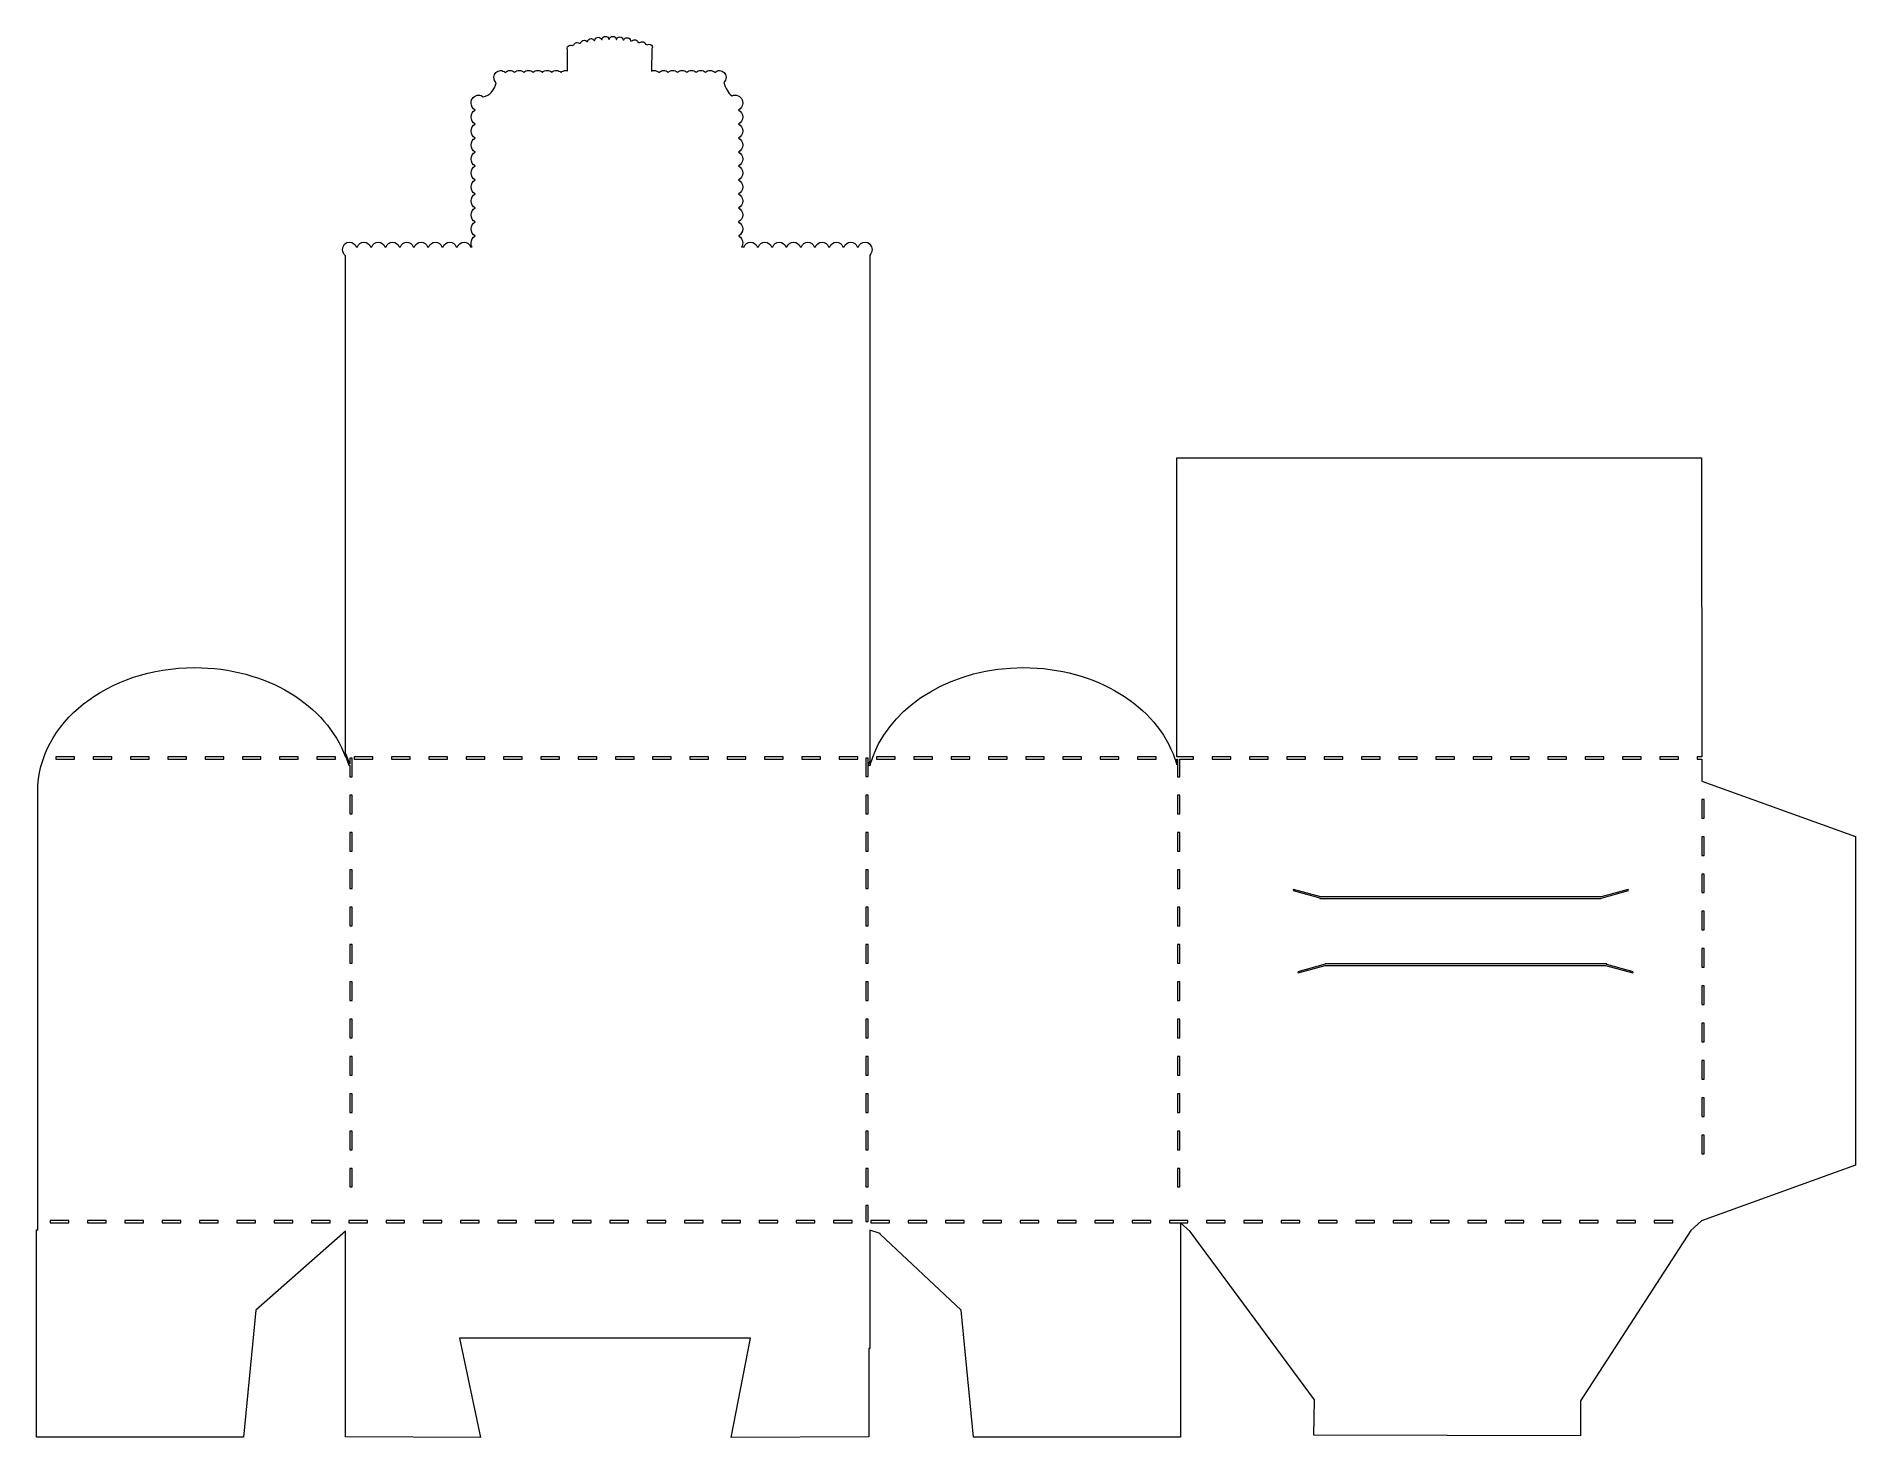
# Model space of a CAD drawing. Header units: centimetres. Extents: x -10.3 to 10.3, y -8 to 8.
import ezdxf

# ---------------------------------------------------------------- set-up
doc = ezdxf.new("R2010")
doc.units = ezdxf.units.CM
doc.header["$MEASUREMENT"] = 0
doc.layers.add('Layer 1', color=7, linetype='Continuous')

msp = doc.modelspace()

# ---------------------------------------------------------------- linework, layer by layer
at = {"layer": 'Layer 1', "color": 251, "lineweight": 15}
for points, knots in [([(-3.86581, 7.95114), (-3.88666, 7.95114), (-3.90384, 7.9358), (-3.90384, 7.91724), (-3.90384, 7.91724), (-3.90384, 7.9161), (-3.90397, 7.91504), (-3.90384, 7.91393), (-3.90384, 7.91393), (-3.90551, 7.9138), (-3.90712, 7.91407), (-3.9088, 7.91393), (-3.9088, 7.91393), (-3.91268, 7.92894), (-3.92805, 7.94039), (-3.94601, 7.94039), (-3.94601, 7.94039), (-3.96686, 7.94039), (-3.98404, 7.92505), (-3.98404, 7.90649), (-3.98404, 7.90649), (-3.98404, 7.9062), (-3.98405, 7.90595), (-3.98404, 7.90566), (-3.98404, 7.90566), (-3.98734, 7.90524), (-3.99066, 7.90527), (-3.99396, 7.90483), (-3.99396, 7.90483), (-3.99934, 7.91735), (-4.01274, 7.92633), (-4.02869, 7.92633), (-4.02869, 7.92633), (-4.04922, 7.92633), (-4.06621, 7.91143), (-4.06672, 7.89326), (-4.06672, 7.89326), (-4.06949, 7.89276), (-4.07223, 7.89212), (-4.07499, 7.89161), (-4.07499, 7.89161), (-4.0818, 7.90096), (-4.0931, 7.90732), (-4.10641, 7.90732), (-4.10641, 7.90732), (-4.12593, 7.90732), (-4.14162, 7.89368), (-4.14362, 7.87673), (-4.14362, 7.87673), (-4.14945, 7.87532), (-4.15526, 7.87407), (-4.16098, 7.8726), (-4.16098, 7.8726), (-4.1678, 7.87812), (-4.17662, 7.8817), (-4.18661, 7.8817), (-4.18661, 7.8817), (-4.18922, 7.8817), (-4.19159, 7.88215), (-4.19405, 7.8817), (-4.19405, 7.8817), (-4.20943, 7.8789), (-4.22137, 7.86754), (-4.22382, 7.85359), (-4.22382, 7.85359), (-4.23034, 7.85137), (-4.23744, 7.8493), (-4.24366, 7.84698), (-4.24366, 7.84698), (-4.2492, 7.8498), (-4.25508, 7.85194), (-4.26185, 7.85194), (-4.26185, 7.85194), (-4.2827, 7.85194), (-4.29906, 7.8366), (-4.29906, 7.81804), (-4.29906, 7.81804), (-4.29906, 7.81205), (-4.29711, 7.80641), (-4.2941, 7.8015), (-4.2941, 7.8015), (-4.2941, 7.8015), (-4.2941, 7.56007), (-4.2941, 7.56007), (-4.2941, 7.56007), (-4.30123, 7.56243), (-4.30855, 7.5642), (-4.31642, 7.5642), (-4.31642, 7.5642), (-4.33717, 7.5642), (-4.35584, 7.55549), (-4.36934, 7.54105), (-4.36934, 7.54105), (-4.38286, 7.55571), (-4.40133, 7.5642), (-4.42226, 7.5642), (-4.42226, 7.5642), (-4.44279, 7.5642), (-4.46172, 7.55604), (-4.47518, 7.54188), (-4.47518, 7.54188), (-4.48867, 7.5563), (-4.50737, 7.5642), (-4.5281, 7.5642), (-4.5281, 7.5642), (-4.54863, 7.5642), (-4.56756, 7.55604), (-4.58102, 7.54188), (-4.58102, 7.54188), (-4.59451, 7.5563), (-4.61321, 7.5642), (-4.63394, 7.5642), (-4.63394, 7.5642), (-4.65447, 7.5642), (-4.6734, 7.55604), (-4.68686, 7.54188), (-4.68686, 7.54188), (-4.70035, 7.5563), (-4.71905, 7.5642), (-4.73978, 7.5642), (-4.73978, 7.5642), (-4.76031, 7.5642), (-4.77924, 7.55604), (-4.7927, 7.54188), (-4.7927, 7.54188), (-4.80619, 7.5563), (-4.82489, 7.5642), (-4.84562, 7.5642), (-4.84562, 7.5642), (-4.86615, 7.5642), (-4.88508, 7.55604), (-4.89854, 7.54188), (-4.89854, 7.54188), (-4.91203, 7.5563), (-4.93073, 7.5642), (-4.95146, 7.5642), (-4.95146, 7.5642), (-4.97221, 7.5642), (-4.99087, 7.55535), (-5.00438, 7.54105), (-5.00438, 7.54105), (-5.0179, 7.55571), (-5.03637, 7.5642), (-5.0573, 7.5642), (-5.0573, 7.5642), (-5.09835, 7.5642), (-5.13171, 7.52969), (-5.13171, 7.48648), (-5.13171, 7.48648), (-5.13171, 7.46176), (-5.12063, 7.43972), (-5.1036, 7.4253), (-5.1036, 7.4253), (-5.12057, 7.34785), (-5.17869, 7.27371), (-5.25325, 7.26655), (-5.25325, 7.26655), (-5.26749, 7.27752), (-5.28464, 7.28474), (-5.30369, 7.28474), (-5.30369, 7.28474), (-5.35122, 7.28474), (-5.39051, 7.24431), (-5.39051, 7.19462), (-5.39051, 7.19462), (-5.39051, 7.15978), (-5.3711, 7.13021), (-5.34338, 7.11524), (-5.34338, 7.11524), (-5.37109, 7.10028), (-5.39051, 7.0707), (-5.39051, 7.03586), (-5.39051, 7.03586), (-5.39051, 7.00102), (-5.3711, 6.97145), (-5.34338, 6.95648), (-5.34338, 6.95648), (-5.37109, 6.94152), (-5.39051, 6.91194), (-5.39051, 6.8771), (-5.39051, 6.8771), (-5.39051, 6.84226), (-5.3711, 6.81269), (-5.34338, 6.79772), (-5.34338, 6.79772), (-5.37109, 6.78276), (-5.39051, 6.75318), (-5.39051, 6.71834), (-5.39051, 6.71834), (-5.39051, 6.6835), (-5.3711, 6.65393), (-5.34338, 6.63896), (-5.34338, 6.63896), (-5.37109, 6.624), (-5.39051, 6.59442), (-5.39051, 6.55958), (-5.39051, 6.55958), (-5.39051, 6.52474), (-5.3711, 6.49517), (-5.34338, 6.4802), (-5.34338, 6.4802), (-5.37109, 6.46524), (-5.39051, 6.43566), (-5.39051, 6.40082), (-5.39051, 6.40082), (-5.39051, 6.36598), (-5.3711, 6.33641), (-5.34338, 6.32144), (-5.34338, 6.32144), (-5.37109, 6.30648), (-5.39051, 6.2769), (-5.39051, 6.24206), (-5.39051, 6.24206), (-5.39051, 6.20722), (-5.3711, 6.17765), (-5.34338, 6.16268), (-5.34338, 6.16268), (-5.37109, 6.14772), (-5.39051, 6.11814), (-5.39051, 6.0833), (-5.39051, 6.0833), (-5.39051, 6.04846), (-5.3711, 6.01889), (-5.34338, 6.00392), (-5.34338, 6.00392), (-5.37109, 5.98896), (-5.39051, 5.95938), (-5.39051, 5.92454), (-5.39051, 5.92454), (-5.39051, 5.8897), (-5.3711, 5.86013), (-5.34338, 5.84516), (-5.34338, 5.84516), (-5.37109, 5.8302), (-5.39051, 5.80062), (-5.39051, 5.76578), (-5.39051, 5.76578), (-5.39051, 5.73094), (-5.3711, 5.70137), (-5.34338, 5.6864), (-5.34338, 5.6864), (-5.37109, 5.67144), (-5.39051, 5.64186), (-5.39051, 5.60702), (-5.39051, 5.60702), (-5.39051, 5.59033), (-5.3858, 5.57497), (-5.37811, 5.56154), (-5.37811, 5.56154), (-5.37811, 5.56154), (-5.39547, 5.56154), (-5.39547, 5.56154), (-5.39547, 5.56154), (-5.40687, 5.59373), (-5.43588, 5.61694), (-5.46988, 5.61694), (-5.46988, 5.61694), (-5.50399, 5.61694), (-5.53279, 5.59389), (-5.54429, 5.56154), (-5.54429, 5.56154), (-5.54429, 5.56154), (-5.55835, 5.56154), (-5.55835, 5.56154), (-5.55835, 5.56154), (-5.56986, 5.59389), (-5.59866, 5.61694), (-5.63276, 5.61694), (-5.63276, 5.61694), (-5.66687, 5.61694), (-5.69489, 5.59389), (-5.70635, 5.56154), (-5.70635, 5.56154), (-5.70635, 5.56154), (-5.72123, 5.56154), (-5.72123, 5.56154), (-5.72123, 5.56154), (-5.73271, 5.59385), (-5.76074, 5.61694), (-5.79482, 5.61694), (-5.79482, 5.61694), (-5.8289, 5.61694), (-5.85693, 5.59385), (-5.86841, 5.56154), (-5.86841, 5.56154), (-5.86841, 5.56154), (-5.88329, 5.56154), (-5.88329, 5.56154), (-5.88329, 5.56154), (-5.89477, 5.59385), (-5.9228, 5.61694), (-5.95688, 5.61694), (-5.95688, 5.61694), (-5.99096, 5.61694), (-6.01899, 5.59385), (-6.03047, 5.56154), (-6.03047, 5.56154), (-6.03047, 5.56154), (-6.04535, 5.56154), (-6.04535, 5.56154), (-6.04535, 5.56154), (-6.05683, 5.59385), (-6.08486, 5.61694), (-6.11894, 5.61694), (-6.11894, 5.61694), (-6.15302, 5.61694), (-6.18105, 5.59385), (-6.19253, 5.56154), (-6.19253, 5.56154), (-6.19253, 5.56154), (-6.20741, 5.56154), (-6.20741, 5.56154), (-6.20741, 5.56154), (-6.21887, 5.59389), (-6.24689, 5.61694), (-6.281, 5.61694), (-6.281, 5.61694), (-6.31511, 5.61694), (-6.34391, 5.59389), (-6.35541, 5.56154), (-6.35541, 5.56154), (-6.35541, 5.56154), (-6.36947, 5.56154), (-6.36947, 5.56154), (-6.36947, 5.56154), (-6.38098, 5.59389), (-6.40978, 5.61694), (-6.44388, 5.61694), (-6.44388, 5.61694), (-6.47799, 5.61694), (-6.50601, 5.59389), (-6.51747, 5.56154), (-6.51747, 5.56154), (-6.51747, 5.56154), (-6.53235, 5.56154), (-6.53235, 5.56154), (-6.53235, 5.56154), (-6.54383, 5.59385), (-6.57186, 5.61694), (-6.60594, 5.61694), (-6.60594, 5.61694), (-6.64002, 5.61694), (-6.66805, 5.59385), (-6.67953, 5.56154), (-6.67953, 5.56154), (-6.67953, 5.56154), (-6.69441, 5.56154), (-6.69441, 5.56154), (-6.69441, 5.56154), (-6.70589, 5.59385), (-6.73392, 5.61694), (-6.768, 5.61694), (-6.768, 5.61694), (-6.81216, 5.61694), (-6.8482, 5.57844), (-6.8482, 5.53095), (-6.8482, 5.53095), (-6.8482, 5.50281), (-6.83545, 5.47801), (-6.81595, 5.46232), (-6.81595, 5.46232), (-6.81595, 5.46232), (-6.81595, -0.18736), (-6.81595, -0.18736), (-6.81595, -0.18736), (-6.81313, -0.19045), (-6.81035, -0.19319), (-6.80603, -0.19894), (-6.80603, -0.19894), (-6.80603, -0.19894), (-6.76552, -0.30725), (-6.76552, -0.30725), (-6.76552, -0.30725), (-6.76552, -0.30725), (-6.76552, -0.23862), (-6.76552, -0.23862), (-6.76552, -0.23862), (-6.76552, -0.23862), (-6.73906, -0.23862), (-6.73906, -0.23862), (-6.73906, -0.23862), (-6.73906, -0.23862), (-6.73906, -0.45029), (-6.73906, -0.45029), (-6.73906, -0.45029), (-6.73906, -0.45029), (-6.76552, -0.45029), (-6.76552, -0.45029), (-6.76552, -0.45029), (-6.76552, -0.45029), (-6.76552, -0.32296), (-6.76552, -0.32296), (-6.76552, -0.32296), (-6.76552, -0.32296), (-6.77875, -0.32048), (-6.77875, -0.32048), (-6.77875, -0.32048), (-6.77875, -0.32048), (-6.81596, -0.21547), (-6.81596, -0.21547), (-6.81596, -0.21547), (-6.81596, -0.21547), (-6.81596, -0.22539), (-6.81596, -0.22539), (-6.81596, -0.22539), (-7.03073, 0.36093), (-7.71298, 0.78747), (-8.52666, 0.78747), (-8.52666, 0.78747), (-9.51359, 0.78747), (-10.30764, 0.16017), (-10.30764, -0.61896), (-10.30764, -0.61896), (-10.30764, -0.61896), (-10.30764, -5.08215), (-10.30764, -5.08215), (-10.30764, -5.08215), (-10.30764, -5.09027), (-10.30699, -5.09805), (-10.30681, -5.10613), (-10.30681, -5.10613), (-10.30681, -5.10613), (-10.30681, -5.59313), (-10.30681, -5.59313), (-10.30681, -5.59313), (-10.30681, -5.59313), (-10.32335, -5.59313), (-10.32335, -5.59313), (-10.32335, -5.59313), (-10.32335, -5.59313), (-10.32335, -7.94544), (-10.32335, -7.94544), (-10.32335, -7.94544), (-10.32335, -7.94544), (-7.97269, -7.94544), (-7.97269, -7.94544), (-7.97269, -7.94544), (-7.97269, -7.94544), (-7.83378, -6.50346), (-7.83378, -6.50346), (-7.83378, -6.50346), (-7.83378, -6.50346), (-6.81596, -5.60801), (-6.81596, -5.60801), (-6.81596, -5.60801), (-6.81596, -5.60801), (-6.81596, -6.94002), (-6.81596, -6.94002), (-6.81596, -6.94002), (-6.81596, -6.94002), (-6.81513, -6.94002), (-6.81513, -6.94002), (-6.81513, -6.94002), (-6.81513, -6.94002), (-6.81513, -7.94378), (-6.81513, -7.94378), (-6.81513, -7.94378), (-6.81513, -7.94378), (-5.28468, -7.95122), (-5.28468, -7.95122), (-5.28468, -7.95122), (-5.28468, -7.95122), (-5.5195, -6.82261), (-5.5195, -6.82261), (-5.5195, -6.82261), (-5.5195, -6.82261), (-2.21717, -6.82178), (-2.21717, -6.82178), (-2.21717, -6.82178), (-2.21717, -6.82178), (-2.4371, -7.95122), (-2.4371, -7.95122), (-2.4371, -7.95122), (-2.4371, -7.95122), (-0.8744, -7.94378), (-0.8744, -7.94378), (-0.8744, -7.94378), (-0.8744, -7.94378), (-0.8744, -6.94002), (-0.8744, -6.94002), (-0.8744, -6.94002), (-0.8744, -6.94002), (-0.86282, -6.94002), (-0.86282, -6.94002), (-0.86282, -6.94002), (-0.86282, -6.94002), (-0.86282, -5.59809), (-0.86282, -5.59809), (-0.86282, -5.59809), (-0.86282, -5.59809), (-0.74541, -5.63447), (-0.74541, -5.63447), (-0.74541, -5.63447), (-0.74541, -5.63447), (-0.74541, -5.64357), (-0.74541, -5.64357), (-0.74541, -5.64357), (-0.74541, -5.64357), (0.17154, -6.50347), (0.17154, -6.50347), (0.17154, -6.50347), (0.17154, -6.50347), (0.31045, -7.94545), (0.31045, -7.94545), (0.31045, -7.94545), (0.31045, -7.94545), (2.66111, -7.94545), (2.66111, -7.94545), (2.66111, -7.94545), (2.66111, -7.94545), (2.66028, -5.51376), (2.66028, -5.51376), (2.66028, -5.51376), (2.66028, -5.51376), (2.76942, -5.61133), (2.76942, -5.61133), (2.76942, -5.61133), (2.76942, -5.61133), (4.18081, -7.52377), (4.18081, -7.52377), (4.18081, -7.52377), (4.18081, -7.52377), (4.1742, -7.92478), (4.1742, -7.92478), (4.1742, -7.92478), (4.1742, -7.92478), (7.19955, -7.93222), (7.19955, -7.93222), (7.19955, -7.93222), (7.19955, -7.93222), (7.2012, -7.53286), (7.2012, -7.53286), (7.2012, -7.53286), (7.2012, -7.53286), (8.45218, -5.60223), (8.45218, -5.60223), (8.45218, -5.60223), (8.45218, -5.60223), (8.5729, -5.49144), (8.5729, -5.49144), (8.5729, -5.49144), (8.5729, -5.49144), (10.32328, -4.85975), (10.32328, -4.85975), (10.32328, -4.85975), (10.32328, -4.85975), (10.32328, -1.12995), (10.32328, -1.12995), (10.32328, -1.12995), (10.32328, -1.12995), (8.57703, -0.49991), (8.57703, -0.49991), (8.57703, -0.49991), (8.57703, -0.49991), (8.57703, -0.25186), (8.57703, -0.25186), (8.57703, -0.25186), (8.57703, -0.25186), (8.52411, -0.25186), (8.52411, -0.25186), (8.52411, -0.25186), (8.52411, -0.25186), (8.52411, -0.2254), (8.52411, -0.2254), (8.52411, -0.2254), (8.52411, -0.2254), (8.57703, -0.2254), (8.57703, -0.2254), (8.57703, -0.2254), (8.57703, -0.2254), (8.57372, 3.16788), (8.57372, 3.16788), (8.57372, 3.16788), (8.57372, 3.16788), (2.61977, 3.16788), (2.61977, 3.16788), (2.61977, 3.16788), (2.61977, 3.16788), (2.61977, -0.2254), (2.61977, -0.2254), (2.61977, -0.2254), (2.61977, -0.2254), (2.80911, -0.2254), (2.80911, -0.2254), (2.80911, -0.2254), (2.80911, -0.2254), (2.80911, -0.25186), (2.80911, -0.25186), (2.80911, -0.25186), (2.80911, -0.25186), (2.65449, -0.25186), (2.65449, -0.25186), (2.65449, -0.25186), (2.65449, -0.25186), (2.65449, -0.4503), (2.65449, -0.4503), (2.65449, -0.4503), (2.65449, -0.4503), (2.62803, -0.4503), (2.62803, -0.4503), (2.62803, -0.4503), (2.62803, -0.4503), (2.62803, -0.25186), (2.62803, -0.25186), (2.62803, -0.25186), (2.62803, -0.25186), (2.61976, -0.25186), (2.61976, -0.25186), (2.61976, -0.25186), (2.61976, -0.25186), (2.61976, -0.31718), (2.61976, -0.31718), (2.61976, -0.31718), (2.6137, -0.29512), (2.60643, -0.27352), (2.59909, -0.25186), (2.59909, -0.25186), (2.59909, -0.25186), (2.59744, -0.25186), (2.59744, -0.25186), (2.59744, -0.25186), (2.59744, -0.25186), (2.59744, -0.2469), (2.59744, -0.2469), (2.59744, -0.2469), (2.39189, 0.35047), (1.70372, 0.78746), (0.88013, 0.78746), (0.88013, 0.78746), (0.08694, 0.78746), (-0.58114, 0.38195), (-0.8132, -0.18158), (-0.8132, -0.18158), (-0.81317, -0.18187), (-0.8132, -0.18207), (-0.8132, -0.18241), (-0.8132, -0.18241), (-0.8132, -0.18739), (-0.81724, -0.19661), (-0.81981, -0.19895), (-0.81981, -0.19895), (-0.81981, -0.19895), (-0.85288, -0.29321), (-0.85288, -0.29321), (-0.85288, -0.29321), (-0.85616, -0.30421), (-0.85985, -0.31518), (-0.8628, -0.32628), (-0.8628, -0.32628), (-0.8628, -0.32628), (-0.8628, -0.32049), (-0.8628, -0.32049), (-0.8628, -0.32049), (-0.8628, -0.32049), (-0.88264, -0.32462), (-0.88264, -0.32462), (-0.88264, -0.32462), (-0.88264, -0.32462), (-0.8628, -0.2717), (-0.8628, -0.2717), (-0.8628, -0.2717), (-0.8628, -0.2717), (-0.8628, 5.46976), (-0.8628, 5.46976), (-0.8628, 5.46976), (-0.84848, 5.48532), (-0.83965, 5.5072), (-0.83965, 5.53094), (-0.83965, 5.53094), (-0.83965, 5.57843), (-0.87487, 5.61693), (-0.91903, 5.61693), (-0.91903, 5.61693), (-0.95314, 5.61693), (-0.98194, 5.59388), (-0.99344, 5.56153), (-0.99344, 5.56153), (-0.99344, 5.56153), (-1.0075, 5.56153), (-1.0075, 5.56153), (-1.0075, 5.56153), (-1.01901, 5.59388), (-1.04781, 5.61693), (-1.08191, 5.61693), (-1.08191, 5.61693), (-1.11602, 5.61693), (-1.14404, 5.59388), (-1.1555, 5.56153), (-1.1555, 5.56153), (-1.1555, 5.56153), (-1.17038, 5.56153), (-1.17038, 5.56153), (-1.17038, 5.56153), (-1.18186, 5.59384), (-1.20989, 5.61693), (-1.24397, 5.61693), (-1.24397, 5.61693), (-1.27805, 5.61693), (-1.30608, 5.59384), (-1.31756, 5.56153), (-1.31756, 5.56153), (-1.31756, 5.56153), (-1.33244, 5.56153), (-1.33244, 5.56153), (-1.33244, 5.56153), (-1.34392, 5.59384), (-1.37195, 5.61693), (-1.40603, 5.61693), (-1.40603, 5.61693), (-1.44011, 5.61693), (-1.46814, 5.59384), (-1.47962, 5.56153), (-1.47962, 5.56153), (-1.47962, 5.56153), (-1.4945, 5.56153), (-1.4945, 5.56153), (-1.4945, 5.56153), (-1.50598, 5.59384), (-1.53401, 5.61693), (-1.56809, 5.61693), (-1.56809, 5.61693), (-1.60217, 5.61693), (-1.6302, 5.59384), (-1.64168, 5.56153), (-1.64168, 5.56153), (-1.64168, 5.56153), (-1.65656, 5.56153), (-1.65656, 5.56153), (-1.65656, 5.56153), (-1.66802, 5.59388), (-1.69604, 5.61693), (-1.73015, 5.61693), (-1.73015, 5.61693), (-1.76426, 5.61693), (-1.79306, 5.59388), (-1.80456, 5.56153), (-1.80456, 5.56153), (-1.80456, 5.56153), (-1.81862, 5.56153), (-1.81862, 5.56153), (-1.81862, 5.56153), (-1.83013, 5.59388), (-1.85893, 5.61693), (-1.89303, 5.61693), (-1.89303, 5.61693), (-1.92714, 5.61693), (-1.95516, 5.59388), (-1.96662, 5.56153), (-1.96662, 5.56153), (-1.96662, 5.56153), (-1.9815, 5.56153), (-1.9815, 5.56153), (-1.9815, 5.56153), (-1.99298, 5.59384), (-2.02101, 5.61693), (-2.05509, 5.61693), (-2.05509, 5.61693), (-2.08917, 5.61693), (-2.1172, 5.59384), (-2.12868, 5.56153), (-2.12868, 5.56153), (-2.12868, 5.56153), (-2.14356, 5.56153), (-2.14356, 5.56153), (-2.14356, 5.56153), (-2.15504, 5.59384), (-2.18307, 5.61693), (-2.21715, 5.61693), (-2.21715, 5.61693), (-2.25114, 5.61693), (-2.27993, 5.5937), (-2.29156, 5.56153), (-2.29156, 5.56153), (-2.29156, 5.56153), (-2.31967, 5.56153), (-2.31967, 5.56153), (-2.31967, 5.56153), (-2.3121, 5.57495), (-2.30727, 5.59031), (-2.30727, 5.60701), (-2.30727, 5.60701), (-2.30727, 5.64076), (-2.32558, 5.66936), (-2.35192, 5.68473), (-2.35192, 5.68473), (-2.35192, 5.68473), (-2.35192, 5.68804), (-2.35192, 5.68804), (-2.35192, 5.68804), (-2.32558, 5.70341), (-2.30727, 5.73201), (-2.30727, 5.76576), (-2.30727, 5.76576), (-2.30727, 5.80018), (-2.32639, 5.82918), (-2.35357, 5.84431), (-2.35357, 5.84431), (-2.35357, 5.84431), (-2.35357, 5.84596), (-2.35357, 5.84596), (-2.35357, 5.84596), (-2.32639, 5.86109), (-2.30727, 5.89009), (-2.30727, 5.92451), (-2.30727, 5.92451), (-2.30727, 5.95935), (-2.32668, 5.98892), (-2.3544, 6.00389), (-2.3544, 6.00389), (-2.32669, 6.01885), (-2.30727, 6.04843), (-2.30727, 6.08327), (-2.30727, 6.08327), (-2.30727, 6.11811), (-2.32668, 6.14768), (-2.3544, 6.16265), (-2.3544, 6.16265), (-2.32669, 6.17761), (-2.30727, 6.20719), (-2.30727, 6.24203), (-2.30727, 6.24203), (-2.30727, 6.27687), (-2.32668, 6.30644), (-2.3544, 6.32141), (-2.3544, 6.32141), (-2.32669, 6.33637), (-2.30727, 6.36595), (-2.30727, 6.40079), (-2.30727, 6.40079), (-2.30727, 6.43563), (-2.32668, 6.4652), (-2.3544, 6.48017), (-2.3544, 6.48017), (-2.32669, 6.49513), (-2.30727, 6.52471), (-2.30727, 6.55955), (-2.30727, 6.55955), (-2.30727, 6.59439), (-2.32668, 6.62396), (-2.3544, 6.63893), (-2.3544, 6.63893), (-2.32669, 6.65389), (-2.30727, 6.68347), (-2.30727, 6.71831), (-2.30727, 6.71831), (-2.30727, 6.75315), (-2.32668, 6.78272), (-2.3544, 6.79769), (-2.3544, 6.79769), (-2.32669, 6.81265), (-2.30727, 6.84223), (-2.30727, 6.87707), (-2.30727, 6.87707), (-2.30727, 6.91191), (-2.32668, 6.94148), (-2.3544, 6.95645), (-2.3544, 6.95645), (-2.32669, 6.97141), (-2.30727, 7.00099), (-2.30727, 7.03583), (-2.30727, 7.03583), (-2.30727, 7.07067), (-2.32668, 7.10024), (-2.3544, 7.11521), (-2.3544, 7.11521), (-2.32669, 7.13017), (-2.30727, 7.15975), (-2.30727, 7.19459), (-2.30727, 7.19459), (-2.30727, 7.24428), (-2.34573, 7.28471), (-2.39326, 7.28471), (-2.39326, 7.28471), (-2.40556, 7.28471), (-2.41733, 7.28131), (-2.42799, 7.27644), (-2.42799, 7.27644), (-2.4759, 7.30209), (-2.50193, 7.36828), (-2.51977, 7.4294), (-2.51977, 7.4294), (-2.50513, 7.44377), (-2.49579, 7.4638), (-2.49579, 7.48645), (-2.49579, 7.48645), (-2.49579, 7.52966), (-2.52915, 7.56417), (-2.5702, 7.56417), (-2.5702, 7.56417), (-2.59095, 7.56417), (-2.60962, 7.55546), (-2.62312, 7.54102), (-2.62312, 7.54102), (-2.63664, 7.55568), (-2.65511, 7.56417), (-2.67604, 7.56417), (-2.67604, 7.56417), (-2.69657, 7.56417), (-2.7155, 7.55601), (-2.72896, 7.54185), (-2.72896, 7.54185), (-2.74245, 7.55627), (-2.76115, 7.56417), (-2.78188, 7.56417), (-2.78188, 7.56417), (-2.80241, 7.56417), (-2.82134, 7.55601), (-2.8348, 7.54185), (-2.8348, 7.54185), (-2.84829, 7.55627), (-2.86699, 7.56417), (-2.88772, 7.56417), (-2.88772, 7.56417), (-2.90825, 7.56417), (-2.92718, 7.55601), (-2.94064, 7.54185), (-2.94064, 7.54185), (-2.95413, 7.55627), (-2.97283, 7.56417), (-2.99356, 7.56417), (-2.99356, 7.56417), (-3.01409, 7.56417), (-3.03302, 7.55601), (-3.04648, 7.54185), (-3.04648, 7.54185), (-3.05997, 7.55627), (-3.07867, 7.56417), (-3.0994, 7.56417), (-3.0994, 7.56417), (-3.11993, 7.56417), (-3.13886, 7.55601), (-3.15232, 7.54185), (-3.15232, 7.54185), (-3.16581, 7.55627), (-3.18451, 7.56417), (-3.20524, 7.56417), (-3.20524, 7.56417), (-3.22599, 7.56417), (-3.24465, 7.55532), (-3.25816, 7.54102), (-3.25816, 7.54102), (-3.27168, 7.55568), (-3.29015, 7.56417), (-3.31108, 7.56417), (-3.31108, 7.56417), (-3.32175, 7.56417), (-3.33167, 7.56176), (-3.34085, 7.55756), (-3.34085, 7.55756), (-3.34085, 7.55756), (-3.33754, 7.81057), (-3.33754, 7.81057), (-3.33754, 7.81057), (-3.33441, 7.81568), (-3.33258, 7.82153), (-3.33258, 7.82793), (-3.33258, 7.82793), (-3.33258, 7.84665), (-3.34782, 7.86183), (-3.36731, 7.86183), (-3.36731, 7.86183), (-3.37526, 7.86183), (-3.38203, 7.85865), (-3.38798, 7.85439), (-3.38798, 7.85439), (-3.39535, 7.85708), (-3.40342, 7.85931), (-3.41113, 7.86183), (-3.41113, 7.86183), (-3.41383, 7.87786), (-3.42863, 7.88994), (-3.44751, 7.88994), (-3.44751, 7.88994), (-3.45012, 7.88994), (-3.45332, 7.89039), (-3.45578, 7.88994), (-3.45578, 7.88994), (-3.46318, 7.88859), (-3.46975, 7.88546), (-3.4748, 7.88084), (-3.4748, 7.88084), (-3.48224, 7.88267), (-3.48953, 7.8841), (-3.49712, 7.8858), (-3.49712, 7.8858), (-3.49717, 7.88606), (-3.49707, 7.88637), (-3.49712, 7.88663), (-3.49712, 7.88663), (-3.50085, 7.90145), (-3.51557, 7.91226), (-3.5335, 7.91226), (-3.5335, 7.91226), (-3.54566, 7.91226), (-3.55628, 7.90683), (-3.56327, 7.89903), (-3.56327, 7.89903), (-3.56931, 7.90005), (-3.5754, 7.90057), (-3.58146, 7.90151), (-3.58146, 7.90151), (-3.58145, 7.90179), (-3.58146, 7.90205), (-3.58146, 7.90234), (-3.58146, 7.90234), (-3.58146, 7.92089), (-3.59865, 7.93624), (-3.61949, 7.93624), (-3.61949, 7.93624), (-3.63677, 7.93624), (-3.65132, 7.92561), (-3.65587, 7.91144), (-3.65587, 7.91144), (-3.65888, 7.91175), (-3.66196, 7.91198), (-3.66497, 7.91227), (-3.66497, 7.91227), (-3.66594, 7.93005), (-3.68197, 7.94452), (-3.70218, 7.94452), (-3.70218, 7.94452), (-3.72042, 7.94452), (-3.73581, 7.9326), (-3.73939, 7.91723), (-3.73939, 7.91723), (-3.74138, 7.91732), (-3.7432, 7.91715), (-3.74518, 7.91723), (-3.74518, 7.91723), (-3.74518, 7.93578), (-3.76154, 7.95113), (-3.78239, 7.95113), (-3.78239, 7.95113), (-3.80292, 7.95113), (-3.81991, 7.93623), (-3.82042, 7.91806), (-3.82042, 7.91806), (-3.82289, 7.918), (-3.82536, 7.91813), (-3.82786, 7.91806), (-3.82786, 7.91806), (-3.82838, 7.93623), (-3.84537, 7.95113), (-3.86589, 7.95113), (-3.86589, 7.95113), (-3.86589, 7.95113), (-3.86581, 7.95114), (-3.86581, 7.95114)], [0, 0, 0, 0, 0.00380228, 0.00380228, 0.00380228, 0.00380228, 0.00760456, 0.00760456, 0.00760456, 0.00760456, 0.01140684, 0.01140684, 0.01140684, 0.01140684, 0.01520913, 0.01520913, 0.01520913, 0.01520913, 0.01901141, 0.01901141, 0.01901141, 0.01901141, 0.02281369, 0.02281369, 0.02281369, 0.02281369, 0.02661597, 0.02661597, 0.02661597, 0.02661597, 0.03041825, 0.03041825, 0.03041825, 0.03041825, 0.03422053, 0.03422053, 0.03422053, 0.03422053, 0.03802281, 0.03802281, 0.03802281, 0.03802281, 0.0418251, 0.0418251, 0.0418251, 0.0418251, 0.04562738, 0.04562738, 0.04562738, 0.04562738, 0.04942966, 0.04942966, 0.04942966, 0.04942966, 0.05323194, 0.05323194, 0.05323194, 0.05323194, 0.05703422, 0.05703422, 0.05703422, 0.05703422, 0.0608365, 0.0608365, 0.0608365, 0.0608365, 0.06463878, 0.06463878, 0.06463878, 0.06463878, 0.06844106, 0.06844106, 0.06844106, 0.06844106, 0.07224335, 0.07224335, 0.07224335, 0.07224335, 0.07604563, 0.07604563, 0.07604563, 0.07604563, 0.07984791, 0.07984791, 0.07984791, 0.07984791, 0.08365019, 0.08365019, 0.08365019, 0.08365019, 0.08745247, 0.08745247, 0.08745247, 0.08745247, 0.09125475, 0.09125475, 0.09125475, 0.09125475, 0.09505703, 0.09505703, 0.09505703, 0.09505703, 0.09885932, 0.09885932, 0.09885932, 0.09885932, 0.1026616, 0.1026616, 0.1026616, 0.1026616, 0.10646388, 0.10646388, 0.10646388, 0.10646388, 0.11026616, 0.11026616, 0.11026616, 0.11026616, 0.11406844, 0.11406844, 0.11406844, 0.11406844, 0.11787072, 0.11787072, 0.11787072, 0.11787072, 0.121673, 0.121673, 0.121673, 0.121673, 0.12547529, 0.12547529, 0.12547529, 0.12547529, 0.12927757, 0.12927757, 0.12927757, 0.12927757, 0.13307985, 0.13307985, 0.13307985, 0.13307985, 0.13688213, 0.13688213, 0.13688213, 0.13688213, 0.14068441, 0.14068441, 0.14068441, 0.14068441, 0.14448669, 0.14448669, 0.14448669, 0.14448669, 0.14828897, 0.14828897, 0.14828897, 0.14828897, 0.15209125, 0.15209125, 0.15209125, 0.15209125, 0.15589354, 0.15589354, 0.15589354, 0.15589354, 0.15969582, 0.15969582, 0.15969582, 0.15969582, 0.1634981, 0.1634981, 0.1634981, 0.1634981, 0.16730038, 0.16730038, 0.16730038, 0.16730038, 0.17110266, 0.17110266, 0.17110266, 0.17110266, 0.17490494, 0.17490494, 0.17490494, 0.17490494, 0.17870722, 0.17870722, 0.17870722, 0.17870722, 0.18250951, 0.18250951, 0.18250951, 0.18250951, 0.18631179, 0.18631179, 0.18631179, 0.18631179, 0.19011407, 0.19011407, 0.19011407, 0.19011407, 0.19391635, 0.19391635, 0.19391635, 0.19391635, 0.19771863, 0.19771863, 0.19771863, 0.19771863, 0.20152091, 0.20152091, 0.20152091, 0.20152091, 0.20532319, 0.20532319, 0.20532319, 0.20532319, 0.20912548, 0.20912548, 0.20912548, 0.20912548, 0.21292776, 0.21292776, 0.21292776, 0.21292776, 0.21673004, 0.21673004, 0.21673004, 0.21673004, 0.22053232, 0.22053232, 0.22053232, 0.22053232, 0.2243346, 0.2243346, 0.2243346, 0.2243346, 0.22813688, 0.22813688, 0.22813688, 0.22813688, 0.23193916, 0.23193916, 0.23193916, 0.23193916, 0.23574144, 0.23574144, 0.23574144, 0.23574144, 0.23954373, 0.23954373, 0.23954373, 0.23954373, 0.24334601, 0.24334601, 0.24334601, 0.24334601, 0.24714829, 0.24714829, 0.24714829, 0.24714829, 0.25095057, 0.25095057, 0.25095057, 0.25095057, 0.25475285, 0.25475285, 0.25475285, 0.25475285, 0.25855513, 0.25855513, 0.25855513, 0.25855513, 0.26235741, 0.26235741, 0.26235741, 0.26235741, 0.2661597, 0.2661597, 0.2661597, 0.2661597, 0.26996198, 0.26996198, 0.26996198, 0.26996198, 0.27376426, 0.27376426, 0.27376426, 0.27376426, 0.27756654, 0.27756654, 0.27756654, 0.27756654, 0.28136882, 0.28136882, 0.28136882, 0.28136882, 0.2851711, 0.2851711, 0.2851711, 0.2851711, 0.28897338, 0.28897338, 0.28897338, 0.28897338, 0.29277567, 0.29277567, 0.29277567, 0.29277567, 0.29657795, 0.29657795, 0.29657795, 0.29657795, 0.30038023, 0.30038023, 0.30038023, 0.30038023, 0.30418251, 0.30418251, 0.30418251, 0.30418251, 0.30798479, 0.30798479, 0.30798479, 0.30798479, 0.31178707, 0.31178707, 0.31178707, 0.31178707, 0.31558935, 0.31558935, 0.31558935, 0.31558935, 0.31939163, 0.31939163, 0.31939163, 0.31939163, 0.32319392, 0.32319392, 0.32319392, 0.32319392, 0.3269962, 0.3269962, 0.3269962, 0.3269962, 0.33079848, 0.33079848, 0.33079848, 0.33079848, 0.33460076, 0.33460076, 0.33460076, 0.33460076, 0.33840304, 0.33840304, 0.33840304, 0.33840304, 0.34220532, 0.34220532, 0.34220532, 0.34220532, 0.3460076, 0.3460076, 0.3460076, 0.3460076, 0.34980989, 0.34980989, 0.34980989, 0.34980989, 0.35361217, 0.35361217, 0.35361217, 0.35361217, 0.35741445, 0.35741445, 0.35741445, 0.35741445, 0.36121673, 0.36121673, 0.36121673, 0.36121673, 0.36501901, 0.36501901, 0.36501901, 0.36501901, 0.36882129, 0.36882129, 0.36882129, 0.36882129, 0.37262357, 0.37262357, 0.37262357, 0.37262357, 0.37642586, 0.37642586, 0.37642586, 0.37642586, 0.38022814, 0.38022814, 0.38022814, 0.38022814, 0.38403042, 0.38403042, 0.38403042, 0.38403042, 0.3878327, 0.3878327, 0.3878327, 0.3878327, 0.39163498, 0.39163498, 0.39163498, 0.39163498, 0.39543726, 0.39543726, 0.39543726, 0.39543726, 0.39923954, 0.39923954, 0.39923954, 0.39923954, 0.40304183, 0.40304183, 0.40304183, 0.40304183, 0.40684411, 0.40684411, 0.40684411, 0.40684411, 0.41064639, 0.41064639, 0.41064639, 0.41064639, 0.41444867, 0.41444867, 0.41444867, 0.41444867, 0.41825095, 0.41825095, 0.41825095, 0.41825095, 0.42205323, 0.42205323, 0.42205323, 0.42205323, 0.42585551, 0.42585551, 0.42585551, 0.42585551, 0.42965779, 0.42965779, 0.42965779, 0.42965779, 0.43346008, 0.43346008, 0.43346008, 0.43346008, 0.43726236, 0.43726236, 0.43726236, 0.43726236, 0.44106464, 0.44106464, 0.44106464, 0.44106464, 0.44486692, 0.44486692, 0.44486692, 0.44486692, 0.4486692, 0.4486692, 0.4486692, 0.4486692, 0.45247148, 0.45247148, 0.45247148, 0.45247148, 0.45627376, 0.45627376, 0.45627376, 0.45627376, 0.46007605, 0.46007605, 0.46007605, 0.46007605, 0.46387833, 0.46387833, 0.46387833, 0.46387833, 0.46768061, 0.46768061, 0.46768061, 0.46768061, 0.47148289, 0.47148289, 0.47148289, 0.47148289, 0.47528517, 0.47528517, 0.47528517, 0.47528517, 0.47908745, 0.47908745, 0.47908745, 0.47908745, 0.48288973, 0.48288973, 0.48288973, 0.48288973, 0.48669202, 0.48669202, 0.48669202, 0.48669202, 0.4904943, 0.4904943, 0.4904943, 0.4904943, 0.49429658, 0.49429658, 0.49429658, 0.49429658, 0.49809886, 0.49809886, 0.49809886, 0.49809886, 0.50190114, 0.50190114, 0.50190114, 0.50190114, 0.50570342, 0.50570342, 0.50570342, 0.50570342, 0.5095057, 0.5095057, 0.5095057, 0.5095057, 0.51330798, 0.51330798, 0.51330798, 0.51330798, 0.51711027, 0.51711027, 0.51711027, 0.51711027, 0.52091255, 0.52091255, 0.52091255, 0.52091255, 0.52471483, 0.52471483, 0.52471483, 0.52471483, 0.52851711, 0.52851711, 0.52851711, 0.52851711, 0.53231939, 0.53231939, 0.53231939, 0.53231939, 0.53612167, 0.53612167, 0.53612167, 0.53612167, 0.53992395, 0.53992395, 0.53992395, 0.53992395, 0.54372624, 0.54372624, 0.54372624, 0.54372624, 0.54752852, 0.54752852, 0.54752852, 0.54752852, 0.5513308, 0.5513308, 0.5513308, 0.5513308, 0.55513308, 0.55513308, 0.55513308, 0.55513308, 0.55893536, 0.55893536, 0.55893536, 0.55893536, 0.56273764, 0.56273764, 0.56273764, 0.56273764, 0.56653992, 0.56653992, 0.56653992, 0.56653992, 0.57034221, 0.57034221, 0.57034221, 0.57034221, 0.57414449, 0.57414449, 0.57414449, 0.57414449, 0.57794677, 0.57794677, 0.57794677, 0.57794677, 0.58174905, 0.58174905, 0.58174905, 0.58174905, 0.58555133, 0.58555133, 0.58555133, 0.58555133, 0.58935361, 0.58935361, 0.58935361, 0.58935361, 0.59315589, 0.59315589, 0.59315589, 0.59315589, 0.59695817, 0.59695817, 0.59695817, 0.59695817, 0.60076046, 0.60076046, 0.60076046, 0.60076046, 0.60456274, 0.60456274, 0.60456274, 0.60456274, 0.60836502, 0.60836502, 0.60836502, 0.60836502, 0.6121673, 0.6121673, 0.6121673, 0.6121673, 0.61596958, 0.61596958, 0.61596958, 0.61596958, 0.61977186, 0.61977186, 0.61977186, 0.61977186, 0.62357414, 0.62357414, 0.62357414, 0.62357414, 0.62737643, 0.62737643, 0.62737643, 0.62737643, 0.63117871, 0.63117871, 0.63117871, 0.63117871, 0.63498099, 0.63498099, 0.63498099, 0.63498099, 0.63878327, 0.63878327, 0.63878327, 0.63878327, 0.64258555, 0.64258555, 0.64258555, 0.64258555, 0.64638783, 0.64638783, 0.64638783, 0.64638783, 0.65019011, 0.65019011, 0.65019011, 0.65019011, 0.6539924, 0.6539924, 0.6539924, 0.6539924, 0.65779468, 0.65779468, 0.65779468, 0.65779468, 0.66159696, 0.66159696, 0.66159696, 0.66159696, 0.66539924, 0.66539924, 0.66539924, 0.66539924, 0.66920152, 0.66920152, 0.66920152, 0.66920152, 0.6730038, 0.6730038, 0.6730038, 0.6730038, 0.67680608, 0.67680608, 0.67680608, 0.67680608, 0.68060837, 0.68060837, 0.68060837, 0.68060837, 0.68441065, 0.68441065, 0.68441065, 0.68441065, 0.68821293, 0.68821293, 0.68821293, 0.68821293, 0.69201521, 0.69201521, 0.69201521, 0.69201521, 0.69581749, 0.69581749, 0.69581749, 0.69581749, 0.69961977, 0.69961977, 0.69961977, 0.69961977, 0.70342205, 0.70342205, 0.70342205, 0.70342205, 0.70722433, 0.70722433, 0.70722433, 0.70722433, 0.71102662, 0.71102662, 0.71102662, 0.71102662, 0.7148289, 0.7148289, 0.7148289, 0.7148289, 0.71863118, 0.71863118, 0.71863118, 0.71863118, 0.72243346, 0.72243346, 0.72243346, 0.72243346, 0.72623574, 0.72623574, 0.72623574, 0.72623574, 0.73003802, 0.73003802, 0.73003802, 0.73003802, 0.7338403, 0.7338403, 0.7338403, 0.7338403, 0.73764259, 0.73764259, 0.73764259, 0.73764259, 0.74144487, 0.74144487, 0.74144487, 0.74144487, 0.74524715, 0.74524715, 0.74524715, 0.74524715, 0.74904943, 0.74904943, 0.74904943, 0.74904943, 0.75285171, 0.75285171, 0.75285171, 0.75285171, 0.75665399, 0.75665399, 0.75665399, 0.75665399, 0.76045627, 0.76045627, 0.76045627, 0.76045627, 0.76425856, 0.76425856, 0.76425856, 0.76425856, 0.76806084, 0.76806084, 0.76806084, 0.76806084, 0.77186312, 0.77186312, 0.77186312, 0.77186312, 0.7756654, 0.7756654, 0.7756654, 0.7756654, 0.77946768, 0.77946768, 0.77946768, 0.77946768, 0.78326996, 0.78326996, 0.78326996, 0.78326996, 0.78707224, 0.78707224, 0.78707224, 0.78707224, 0.79087452, 0.79087452, 0.79087452, 0.79087452, 0.79467681, 0.79467681, 0.79467681, 0.79467681, 0.79847909, 0.79847909, 0.79847909, 0.79847909, 0.80228137, 0.80228137, 0.80228137, 0.80228137, 0.80608365, 0.80608365, 0.80608365, 0.80608365, 0.80988593, 0.80988593, 0.80988593, 0.80988593, 0.81368821, 0.81368821, 0.81368821, 0.81368821, 0.81749049, 0.81749049, 0.81749049, 0.81749049, 0.82129278, 0.82129278, 0.82129278, 0.82129278, 0.82509506, 0.82509506, 0.82509506, 0.82509506, 0.82889734, 0.82889734, 0.82889734, 0.82889734, 0.83269962, 0.83269962, 0.83269962, 0.83269962, 0.8365019, 0.8365019, 0.8365019, 0.8365019, 0.84030418, 0.84030418, 0.84030418, 0.84030418, 0.84410646, 0.84410646, 0.84410646, 0.84410646, 0.84790875, 0.84790875, 0.84790875, 0.84790875, 0.85171103, 0.85171103, 0.85171103, 0.85171103, 0.85551331, 0.85551331, 0.85551331, 0.85551331, 0.85931559, 0.85931559, 0.85931559, 0.85931559, 0.86311787, 0.86311787, 0.86311787, 0.86311787, 0.86692015, 0.86692015, 0.86692015, 0.86692015, 0.87072243, 0.87072243, 0.87072243, 0.87072243, 0.87452471, 0.87452471, 0.87452471, 0.87452471, 0.878327, 0.878327, 0.878327, 0.878327, 0.88212928, 0.88212928, 0.88212928, 0.88212928, 0.88593156, 0.88593156, 0.88593156, 0.88593156, 0.88973384, 0.88973384, 0.88973384, 0.88973384, 0.89353612, 0.89353612, 0.89353612, 0.89353612, 0.8973384, 0.8973384, 0.8973384, 0.8973384, 0.90114068, 0.90114068, 0.90114068, 0.90114068, 0.90494297, 0.90494297, 0.90494297, 0.90494297, 0.90874525, 0.90874525, 0.90874525, 0.90874525, 0.91254753, 0.91254753, 0.91254753, 0.91254753, 0.91634981, 0.91634981, 0.91634981, 0.91634981, 0.92015209, 0.92015209, 0.92015209, 0.92015209, 0.92395437, 0.92395437, 0.92395437, 0.92395437, 0.92775665, 0.92775665, 0.92775665, 0.92775665, 0.93155894, 0.93155894, 0.93155894, 0.93155894, 0.93536122, 0.93536122, 0.93536122, 0.93536122, 0.9391635, 0.9391635, 0.9391635, 0.9391635, 0.94296578, 0.94296578, 0.94296578, 0.94296578, 0.94676806, 0.94676806, 0.94676806, 0.94676806, 0.95057034, 0.95057034, 0.95057034, 0.95057034, 0.95437262, 0.95437262, 0.95437262, 0.95437262, 0.9581749, 0.9581749, 0.9581749, 0.9581749, 0.96197719, 0.96197719, 0.96197719, 0.96197719, 0.96577947, 0.96577947, 0.96577947, 0.96577947, 0.96958175, 0.96958175, 0.96958175, 0.96958175, 0.97338403, 0.97338403, 0.97338403, 0.97338403, 0.97718631, 0.97718631, 0.97718631, 0.97718631, 0.98098859, 0.98098859, 0.98098859, 0.98098859, 0.98479087, 0.98479087, 0.98479087, 0.98479087, 0.98859316, 0.98859316, 0.98859316, 0.98859316, 0.99239544, 0.99239544, 0.99239544, 0.99239544, 1, 1, 1, 1]), ([(-10.10254, -0.22531), (-10.10254, -0.22531), (-9.89087, -0.22531), (-9.89087, -0.22531), (-9.89087, -0.22531), (-9.89087, -0.22531), (-9.89087, -0.25177), (-9.89087, -0.25177), (-9.89087, -0.25177), (-9.89087, -0.25177), (-10.10254, -0.25177), (-10.10254, -0.25177), (-10.10254, -0.25177), (-10.10254, -0.25177), (-10.10254, -0.22531), (-10.10254, -0.22531)], [0, 0, 0, 0, 0.2, 0.2, 0.2, 0.2, 0.4, 0.4, 0.4, 0.4, 0.6, 0.6, 0.6, 0.6, 1, 1, 1, 1]), ([(-9.6792, -0.22531), (-9.6792, -0.22531), (-9.46753, -0.22531), (-9.46753, -0.22531), (-9.46753, -0.22531), (-9.46753, -0.22531), (-9.46753, -0.25177), (-9.46753, -0.25177), (-9.46753, -0.25177), (-9.46753, -0.25177), (-9.6792, -0.25177), (-9.6792, -0.25177), (-9.6792, -0.25177), (-9.6792, -0.25177), (-9.6792, -0.22531), (-9.6792, -0.22531)], [0, 0, 0, 0, 0.2, 0.2, 0.2, 0.2, 0.4, 0.4, 0.4, 0.4, 0.6, 0.6, 0.6, 0.6, 1, 1, 1, 1]), ([(-9.25587, -0.22531), (-9.25587, -0.22531), (-9.0442, -0.22531), (-9.0442, -0.22531), (-9.0442, -0.22531), (-9.0442, -0.22531), (-9.0442, -0.25177), (-9.0442, -0.25177), (-9.0442, -0.25177), (-9.0442, -0.25177), (-9.25587, -0.25177), (-9.25587, -0.25177), (-9.25587, -0.25177), (-9.25587, -0.25177), (-9.25587, -0.22531), (-9.25587, -0.22531)], [0, 0, 0, 0, 0.2, 0.2, 0.2, 0.2, 0.4, 0.4, 0.4, 0.4, 0.6, 0.6, 0.6, 0.6, 1, 1, 1, 1]), ([(-8.83254, -0.22531), (-8.83254, -0.22531), (-8.62087, -0.22531), (-8.62087, -0.22531), (-8.62087, -0.22531), (-8.62087, -0.22531), (-8.62087, -0.25177), (-8.62087, -0.25177), (-8.62087, -0.25177), (-8.62087, -0.25177), (-8.83254, -0.25177), (-8.83254, -0.25177), (-8.83254, -0.25177), (-8.83254, -0.25177), (-8.83254, -0.22531), (-8.83254, -0.22531)], [0, 0, 0, 0, 0.2, 0.2, 0.2, 0.2, 0.4, 0.4, 0.4, 0.4, 0.6, 0.6, 0.6, 0.6, 1, 1, 1, 1]), ([(-8.4092, -0.22531), (-8.4092, -0.22531), (-8.19753, -0.22531), (-8.19753, -0.22531), (-8.19753, -0.22531), (-8.19753, -0.22531), (-8.19753, -0.25177), (-8.19753, -0.25177), (-8.19753, -0.25177), (-8.19753, -0.25177), (-8.4092, -0.25177), (-8.4092, -0.25177), (-8.4092, -0.25177), (-8.4092, -0.25177), (-8.4092, -0.22531), (-8.4092, -0.22531)], [0, 0, 0, 0, 0.2, 0.2, 0.2, 0.2, 0.4, 0.4, 0.4, 0.4, 0.6, 0.6, 0.6, 0.6, 1, 1, 1, 1]), ([(-7.98587, -0.22531), (-7.98587, -0.22531), (-7.7742, -0.22531), (-7.7742, -0.22531), (-7.7742, -0.22531), (-7.7742, -0.22531), (-7.7742, -0.25177), (-7.7742, -0.25177), (-7.7742, -0.25177), (-7.7742, -0.25177), (-7.98587, -0.25177), (-7.98587, -0.25177), (-7.98587, -0.25177), (-7.98587, -0.25177), (-7.98587, -0.22531), (-7.98587, -0.22531)], [0, 0, 0, 0, 0.2, 0.2, 0.2, 0.2, 0.4, 0.4, 0.4, 0.4, 0.6, 0.6, 0.6, 0.6, 1, 1, 1, 1]), ([(-7.56254, -0.22531), (-7.56254, -0.22531), (-7.35087, -0.22531), (-7.35087, -0.22531), (-7.35087, -0.22531), (-7.35087, -0.22531), (-7.35087, -0.25177), (-7.35087, -0.25177), (-7.35087, -0.25177), (-7.35087, -0.25177), (-7.56254, -0.25177), (-7.56254, -0.25177), (-7.56254, -0.25177), (-7.56254, -0.25177), (-7.56254, -0.22531), (-7.56254, -0.22531)], [0, 0, 0, 0, 0.2, 0.2, 0.2, 0.2, 0.4, 0.4, 0.4, 0.4, 0.6, 0.6, 0.6, 0.6, 1, 1, 1, 1]), ([(-7.1392, -0.22531), (-7.1392, -0.22531), (-6.92753, -0.22531), (-6.92753, -0.22531), (-6.92753, -0.22531), (-6.92753, -0.22531), (-6.92753, -0.25177), (-6.92753, -0.25177), (-6.92753, -0.25177), (-6.92753, -0.25177), (-7.1392, -0.25177), (-7.1392, -0.25177), (-7.1392, -0.25177), (-7.1392, -0.25177), (-7.1392, -0.22531), (-7.1392, -0.22531)], [0, 0, 0, 0, 0.2, 0.2, 0.2, 0.2, 0.4, 0.4, 0.4, 0.4, 0.6, 0.6, 0.6, 0.6, 1, 1, 1, 1]), ([(-6.71587, -0.22531), (-6.71587, -0.22531), (-6.5042, -0.22531), (-6.5042, -0.22531), (-6.5042, -0.22531), (-6.5042, -0.22531), (-6.5042, -0.25177), (-6.5042, -0.25177), (-6.5042, -0.25177), (-6.5042, -0.25177), (-6.71587, -0.25177), (-6.71587, -0.25177), (-6.71587, -0.25177), (-6.71587, -0.25177), (-6.71587, -0.22531), (-6.71587, -0.22531)], [0, 0, 0, 0, 0.2, 0.2, 0.2, 0.2, 0.4, 0.4, 0.4, 0.4, 0.6, 0.6, 0.6, 0.6, 1, 1, 1, 1]), ([(-6.29254, -0.22531), (-6.29254, -0.22531), (-6.08087, -0.22531), (-6.08087, -0.22531), (-6.08087, -0.22531), (-6.08087, -0.22531), (-6.08087, -0.25177), (-6.08087, -0.25177), (-6.08087, -0.25177), (-6.08087, -0.25177), (-6.29254, -0.25177), (-6.29254, -0.25177), (-6.29254, -0.25177), (-6.29254, -0.25177), (-6.29254, -0.22531), (-6.29254, -0.22531)], [0, 0, 0, 0, 0.2, 0.2, 0.2, 0.2, 0.4, 0.4, 0.4, 0.4, 0.6, 0.6, 0.6, 0.6, 1, 1, 1, 1]), ([(-5.8692, -0.22531), (-5.8692, -0.22531), (-5.65753, -0.22531), (-5.65753, -0.22531), (-5.65753, -0.22531), (-5.65753, -0.22531), (-5.65753, -0.25177), (-5.65753, -0.25177), (-5.65753, -0.25177), (-5.65753, -0.25177), (-5.8692, -0.25177), (-5.8692, -0.25177), (-5.8692, -0.25177), (-5.8692, -0.25177), (-5.8692, -0.22531), (-5.8692, -0.22531)], [0, 0, 0, 0, 0.2, 0.2, 0.2, 0.2, 0.4, 0.4, 0.4, 0.4, 0.6, 0.6, 0.6, 0.6, 1, 1, 1, 1]), ([(-5.44587, -0.22531), (-5.44587, -0.22531), (-5.2342, -0.22531), (-5.2342, -0.22531), (-5.2342, -0.22531), (-5.2342, -0.22531), (-5.2342, -0.25177), (-5.2342, -0.25177), (-5.2342, -0.25177), (-5.2342, -0.25177), (-5.44587, -0.25177), (-5.44587, -0.25177), (-5.44587, -0.25177), (-5.44587, -0.25177), (-5.44587, -0.22531), (-5.44587, -0.22531)], [0, 0, 0, 0, 0.2, 0.2, 0.2, 0.2, 0.4, 0.4, 0.4, 0.4, 0.6, 0.6, 0.6, 0.6, 1, 1, 1, 1]), ([(-5.02254, -0.22531), (-5.02254, -0.22531), (-4.81087, -0.22531), (-4.81087, -0.22531), (-4.81087, -0.22531), (-4.81087, -0.22531), (-4.81087, -0.25177), (-4.81087, -0.25177), (-4.81087, -0.25177), (-4.81087, -0.25177), (-5.02254, -0.25177), (-5.02254, -0.25177), (-5.02254, -0.25177), (-5.02254, -0.25177), (-5.02254, -0.22531), (-5.02254, -0.22531)], [0, 0, 0, 0, 0.2, 0.2, 0.2, 0.2, 0.4, 0.4, 0.4, 0.4, 0.6, 0.6, 0.6, 0.6, 1, 1, 1, 1]), ([(-4.5992, -0.22531), (-4.5992, -0.22531), (-4.38753, -0.22531), (-4.38753, -0.22531), (-4.38753, -0.22531), (-4.38753, -0.22531), (-4.38753, -0.25177), (-4.38753, -0.25177), (-4.38753, -0.25177), (-4.38753, -0.25177), (-4.5992, -0.25177), (-4.5992, -0.25177), (-4.5992, -0.25177), (-4.5992, -0.25177), (-4.5992, -0.22531), (-4.5992, -0.22531)], [0, 0, 0, 0, 0.2, 0.2, 0.2, 0.2, 0.4, 0.4, 0.4, 0.4, 0.6, 0.6, 0.6, 0.6, 1, 1, 1, 1]), ([(-4.17587, -0.22531), (-4.17587, -0.22531), (-3.9642, -0.22531), (-3.9642, -0.22531), (-3.9642, -0.22531), (-3.9642, -0.22531), (-3.9642, -0.25177), (-3.9642, -0.25177), (-3.9642, -0.25177), (-3.9642, -0.25177), (-4.17587, -0.25177), (-4.17587, -0.25177), (-4.17587, -0.25177), (-4.17587, -0.25177), (-4.17587, -0.22531), (-4.17587, -0.22531)], [0, 0, 0, 0, 0.2, 0.2, 0.2, 0.2, 0.4, 0.4, 0.4, 0.4, 0.6, 0.6, 0.6, 0.6, 1, 1, 1, 1]), ([(-3.75254, -0.22531), (-3.75254, -0.22531), (-3.54087, -0.22531), (-3.54087, -0.22531), (-3.54087, -0.22531), (-3.54087, -0.22531), (-3.54087, -0.25177), (-3.54087, -0.25177), (-3.54087, -0.25177), (-3.54087, -0.25177), (-3.75254, -0.25177), (-3.75254, -0.25177), (-3.75254, -0.25177), (-3.75254, -0.25177), (-3.75254, -0.22531), (-3.75254, -0.22531)], [0, 0, 0, 0, 0.2, 0.2, 0.2, 0.2, 0.4, 0.4, 0.4, 0.4, 0.6, 0.6, 0.6, 0.6, 1, 1, 1, 1]), ([(-3.3292, -0.22531), (-3.3292, -0.22531), (-3.11753, -0.22531), (-3.11753, -0.22531), (-3.11753, -0.22531), (-3.11753, -0.22531), (-3.11753, -0.25177), (-3.11753, -0.25177), (-3.11753, -0.25177), (-3.11753, -0.25177), (-3.3292, -0.25177), (-3.3292, -0.25177), (-3.3292, -0.25177), (-3.3292, -0.25177), (-3.3292, -0.22531), (-3.3292, -0.22531)], [0, 0, 0, 0, 0.2, 0.2, 0.2, 0.2, 0.4, 0.4, 0.4, 0.4, 0.6, 0.6, 0.6, 0.6, 1, 1, 1, 1]), ([(-2.90587, -0.22531), (-2.90587, -0.22531), (-2.6942, -0.22531), (-2.6942, -0.22531), (-2.6942, -0.22531), (-2.6942, -0.22531), (-2.6942, -0.25177), (-2.6942, -0.25177), (-2.6942, -0.25177), (-2.6942, -0.25177), (-2.90587, -0.25177), (-2.90587, -0.25177), (-2.90587, -0.25177), (-2.90587, -0.25177), (-2.90587, -0.22531), (-2.90587, -0.22531)], [0, 0, 0, 0, 0.2, 0.2, 0.2, 0.2, 0.4, 0.4, 0.4, 0.4, 0.6, 0.6, 0.6, 0.6, 1, 1, 1, 1]), ([(-2.48254, -0.22531), (-2.48254, -0.22531), (-2.27087, -0.22531), (-2.27087, -0.22531), (-2.27087, -0.22531), (-2.27087, -0.22531), (-2.27087, -0.25177), (-2.27087, -0.25177), (-2.27087, -0.25177), (-2.27087, -0.25177), (-2.48254, -0.25177), (-2.48254, -0.25177), (-2.48254, -0.25177), (-2.48254, -0.25177), (-2.48254, -0.22531), (-2.48254, -0.22531)], [0, 0, 0, 0, 0.2, 0.2, 0.2, 0.2, 0.4, 0.4, 0.4, 0.4, 0.6, 0.6, 0.6, 0.6, 1, 1, 1, 1]), ([(-2.0592, -0.22531), (-2.0592, -0.22531), (-1.84753, -0.22531), (-1.84753, -0.22531), (-1.84753, -0.22531), (-1.84753, -0.22531), (-1.84753, -0.25177), (-1.84753, -0.25177), (-1.84753, -0.25177), (-1.84753, -0.25177), (-2.0592, -0.25177), (-2.0592, -0.25177), (-2.0592, -0.25177), (-2.0592, -0.25177), (-2.0592, -0.22531), (-2.0592, -0.22531)], [0, 0, 0, 0, 0.2, 0.2, 0.2, 0.2, 0.4, 0.4, 0.4, 0.4, 0.6, 0.6, 0.6, 0.6, 1, 1, 1, 1]), ([(-1.63587, -0.22531), (-1.63587, -0.22531), (-1.4242, -0.22531), (-1.4242, -0.22531), (-1.4242, -0.22531), (-1.4242, -0.22531), (-1.4242, -0.25177), (-1.4242, -0.25177), (-1.4242, -0.25177), (-1.4242, -0.25177), (-1.63587, -0.25177), (-1.63587, -0.25177), (-1.63587, -0.25177), (-1.63587, -0.25177), (-1.63587, -0.22531), (-1.63587, -0.22531)], [0, 0, 0, 0, 0.2, 0.2, 0.2, 0.2, 0.4, 0.4, 0.4, 0.4, 0.6, 0.6, 0.6, 0.6, 1, 1, 1, 1]), ([(-1.21254, -0.22531), (-1.21254, -0.22531), (-1.00087, -0.22531), (-1.00087, -0.22531), (-1.00087, -0.22531), (-1.00087, -0.22531), (-1.00087, -0.25177), (-1.00087, -0.25177), (-1.00087, -0.25177), (-1.00087, -0.25177), (-1.21254, -0.25177), (-1.21254, -0.25177), (-1.21254, -0.25177), (-1.21254, -0.25177), (-1.21254, -0.22531), (-1.21254, -0.22531)], [0, 0, 0, 0, 0.2, 0.2, 0.2, 0.2, 0.4, 0.4, 0.4, 0.4, 0.6, 0.6, 0.6, 0.6, 1, 1, 1, 1]), ([(-0.90992, -0.23854), (-0.90992, -0.23854), (-0.88346, -0.23854), (-0.88346, -0.23854), (-0.88346, -0.23854), (-0.88346, -0.23854), (-0.88346, -0.45021), (-0.88346, -0.45021), (-0.88346, -0.45021), (-0.88346, -0.45021), (-0.90992, -0.45021), (-0.90992, -0.45021), (-0.90992, -0.45021), (-0.90992, -0.45021), (-0.90992, -0.23854), (-0.90992, -0.23854)], [0, 0, 0, 0, 0.2, 0.2, 0.2, 0.2, 0.4, 0.4, 0.4, 0.4, 0.6, 0.6, 0.6, 0.6, 1, 1, 1, 1]), ([(-0.7892, -0.22531), (-0.7892, -0.22531), (-0.57753, -0.22531), (-0.57753, -0.22531), (-0.57753, -0.22531), (-0.57753, -0.22531), (-0.57753, -0.25177), (-0.57753, -0.25177), (-0.57753, -0.25177), (-0.57753, -0.25177), (-0.7892, -0.25177), (-0.7892, -0.25177), (-0.7892, -0.25177), (-0.7892, -0.25177), (-0.7892, -0.22531), (-0.7892, -0.22531)], [0, 0, 0, 0, 0.2, 0.2, 0.2, 0.2, 0.4, 0.4, 0.4, 0.4, 0.6, 0.6, 0.6, 0.6, 1, 1, 1, 1]), ([(-0.36587, -0.22531), (-0.36587, -0.22531), (-0.1542, -0.22531), (-0.1542, -0.22531), (-0.1542, -0.22531), (-0.1542, -0.22531), (-0.1542, -0.25177), (-0.1542, -0.25177), (-0.1542, -0.25177), (-0.1542, -0.25177), (-0.36587, -0.25177), (-0.36587, -0.25177), (-0.36587, -0.25177), (-0.36587, -0.25177), (-0.36587, -0.22531), (-0.36587, -0.22531)], [0, 0, 0, 0, 0.2, 0.2, 0.2, 0.2, 0.4, 0.4, 0.4, 0.4, 0.6, 0.6, 0.6, 0.6, 1, 1, 1, 1]), ([(0.05746, -0.22531), (0.05746, -0.22531), (0.26913, -0.22531), (0.26913, -0.22531), (0.26913, -0.22531), (0.26913, -0.22531), (0.26913, -0.25177), (0.26913, -0.25177), (0.26913, -0.25177), (0.26913, -0.25177), (0.05746, -0.25177), (0.05746, -0.25177), (0.05746, -0.25177), (0.05746, -0.25177), (0.05746, -0.22531), (0.05746, -0.22531)], [0, 0, 0, 0, 0.2, 0.2, 0.2, 0.2, 0.4, 0.4, 0.4, 0.4, 0.6, 0.6, 0.6, 0.6, 1, 1, 1, 1]), ([(0.4808, -0.22531), (0.4808, -0.22531), (0.69247, -0.22531), (0.69247, -0.22531), (0.69247, -0.22531), (0.69247, -0.22531), (0.69247, -0.25177), (0.69247, -0.25177), (0.69247, -0.25177), (0.69247, -0.25177), (0.4808, -0.25177), (0.4808, -0.25177), (0.4808, -0.25177), (0.4808, -0.25177), (0.4808, -0.22531), (0.4808, -0.22531)], [0, 0, 0, 0, 0.2, 0.2, 0.2, 0.2, 0.4, 0.4, 0.4, 0.4, 0.6, 0.6, 0.6, 0.6, 1, 1, 1, 1]), ([(0.90413, -0.22531), (0.90413, -0.22531), (1.1158, -0.22531), (1.1158, -0.22531), (1.1158, -0.22531), (1.1158, -0.22531), (1.1158, -0.25177), (1.1158, -0.25177), (1.1158, -0.25177), (1.1158, -0.25177), (0.90413, -0.25177), (0.90413, -0.25177), (0.90413, -0.25177), (0.90413, -0.25177), (0.90413, -0.22531), (0.90413, -0.22531)], [0, 0, 0, 0, 0.2, 0.2, 0.2, 0.2, 0.4, 0.4, 0.4, 0.4, 0.6, 0.6, 0.6, 0.6, 1, 1, 1, 1]), ([(1.32746, -0.22531), (1.32746, -0.22531), (1.53913, -0.22531), (1.53913, -0.22531), (1.53913, -0.22531), (1.53913, -0.22531), (1.53913, -0.25177), (1.53913, -0.25177), (1.53913, -0.25177), (1.53913, -0.25177), (1.32746, -0.25177), (1.32746, -0.25177), (1.32746, -0.25177), (1.32746, -0.25177), (1.32746, -0.22531), (1.32746, -0.22531)], [0, 0, 0, 0, 0.2, 0.2, 0.2, 0.2, 0.4, 0.4, 0.4, 0.4, 0.6, 0.6, 0.6, 0.6, 1, 1, 1, 1]), ([(1.7508, -0.22531), (1.7508, -0.22531), (1.96247, -0.22531), (1.96247, -0.22531), (1.96247, -0.22531), (1.96247, -0.22531), (1.96247, -0.25177), (1.96247, -0.25177), (1.96247, -0.25177), (1.96247, -0.25177), (1.7508, -0.25177), (1.7508, -0.25177), (1.7508, -0.25177), (1.7508, -0.25177), (1.7508, -0.22531), (1.7508, -0.22531)], [0, 0, 0, 0, 0.2, 0.2, 0.2, 0.2, 0.4, 0.4, 0.4, 0.4, 0.6, 0.6, 0.6, 0.6, 1, 1, 1, 1]), ([(2.17413, -0.22531), (2.17413, -0.22531), (2.3858, -0.22531), (2.3858, -0.22531), (2.3858, -0.22531), (2.3858, -0.22531), (2.3858, -0.25177), (2.3858, -0.25177), (2.3858, -0.25177), (2.3858, -0.25177), (2.17413, -0.25177), (2.17413, -0.25177), (2.17413, -0.25177), (2.17413, -0.25177), (2.17413, -0.22531), (2.17413, -0.22531)], [0, 0, 0, 0, 0.2, 0.2, 0.2, 0.2, 0.4, 0.4, 0.4, 0.4, 0.6, 0.6, 0.6, 0.6, 1, 1, 1, 1]), ([(3.0208, -0.22531), (3.0208, -0.22531), (3.23247, -0.22531), (3.23247, -0.22531), (3.23247, -0.22531), (3.23247, -0.22531), (3.23247, -0.25177), (3.23247, -0.25177), (3.23247, -0.25177), (3.23247, -0.25177), (3.0208, -0.25177), (3.0208, -0.25177), (3.0208, -0.25177), (3.0208, -0.25177), (3.0208, -0.22531), (3.0208, -0.22531)], [0, 0, 0, 0, 0.2, 0.2, 0.2, 0.2, 0.4, 0.4, 0.4, 0.4, 0.6, 0.6, 0.6, 0.6, 1, 1, 1, 1]), ([(3.44413, -0.22531), (3.44413, -0.22531), (3.6558, -0.22531), (3.6558, -0.22531), (3.6558, -0.22531), (3.6558, -0.22531), (3.6558, -0.25177), (3.6558, -0.25177), (3.6558, -0.25177), (3.6558, -0.25177), (3.44413, -0.25177), (3.44413, -0.25177), (3.44413, -0.25177), (3.44413, -0.25177), (3.44413, -0.22531), (3.44413, -0.22531)], [0, 0, 0, 0, 0.2, 0.2, 0.2, 0.2, 0.4, 0.4, 0.4, 0.4, 0.6, 0.6, 0.6, 0.6, 1, 1, 1, 1]), ([(3.86746, -0.22531), (3.86746, -0.22531), (4.07913, -0.22531), (4.07913, -0.22531), (4.07913, -0.22531), (4.07913, -0.22531), (4.07913, -0.25177), (4.07913, -0.25177), (4.07913, -0.25177), (4.07913, -0.25177), (3.86746, -0.25177), (3.86746, -0.25177), (3.86746, -0.25177), (3.86746, -0.25177), (3.86746, -0.22531), (3.86746, -0.22531)], [0, 0, 0, 0, 0.2, 0.2, 0.2, 0.2, 0.4, 0.4, 0.4, 0.4, 0.6, 0.6, 0.6, 0.6, 1, 1, 1, 1]), ([(4.2908, -0.22531), (4.2908, -0.22531), (4.50247, -0.22531), (4.50247, -0.22531), (4.50247, -0.22531), (4.50247, -0.22531), (4.50247, -0.25177), (4.50247, -0.25177), (4.50247, -0.25177), (4.50247, -0.25177), (4.2908, -0.25177), (4.2908, -0.25177), (4.2908, -0.25177), (4.2908, -0.25177), (4.2908, -0.22531), (4.2908, -0.22531)], [0, 0, 0, 0, 0.2, 0.2, 0.2, 0.2, 0.4, 0.4, 0.4, 0.4, 0.6, 0.6, 0.6, 0.6, 1, 1, 1, 1]), ([(4.71413, -0.22531), (4.71413, -0.22531), (4.9258, -0.22531), (4.9258, -0.22531), (4.9258, -0.22531), (4.9258, -0.22531), (4.9258, -0.25177), (4.9258, -0.25177), (4.9258, -0.25177), (4.9258, -0.25177), (4.71413, -0.25177), (4.71413, -0.25177), (4.71413, -0.25177), (4.71413, -0.25177), (4.71413, -0.22531), (4.71413, -0.22531)], [0, 0, 0, 0, 0.2, 0.2, 0.2, 0.2, 0.4, 0.4, 0.4, 0.4, 0.6, 0.6, 0.6, 0.6, 1, 1, 1, 1]), ([(5.13746, -0.22531), (5.13746, -0.22531), (5.34913, -0.22531), (5.34913, -0.22531), (5.34913, -0.22531), (5.34913, -0.22531), (5.34913, -0.25177), (5.34913, -0.25177), (5.34913, -0.25177), (5.34913, -0.25177), (5.13746, -0.25177), (5.13746, -0.25177), (5.13746, -0.25177), (5.13746, -0.25177), (5.13746, -0.22531), (5.13746, -0.22531)], [0, 0, 0, 0, 0.2, 0.2, 0.2, 0.2, 0.4, 0.4, 0.4, 0.4, 0.6, 0.6, 0.6, 0.6, 1, 1, 1, 1]), ([(5.5608, -0.22531), (5.5608, -0.22531), (5.77247, -0.22531), (5.77247, -0.22531), (5.77247, -0.22531), (5.77247, -0.22531), (5.77247, -0.25177), (5.77247, -0.25177), (5.77247, -0.25177), (5.77247, -0.25177), (5.5608, -0.25177), (5.5608, -0.25177), (5.5608, -0.25177), (5.5608, -0.25177), (5.5608, -0.22531), (5.5608, -0.22531)], [0, 0, 0, 0, 0.2, 0.2, 0.2, 0.2, 0.4, 0.4, 0.4, 0.4, 0.6, 0.6, 0.6, 0.6, 1, 1, 1, 1]), ([(5.98413, -0.22531), (5.98413, -0.22531), (6.1958, -0.22531), (6.1958, -0.22531), (6.1958, -0.22531), (6.1958, -0.22531), (6.1958, -0.25177), (6.1958, -0.25177), (6.1958, -0.25177), (6.1958, -0.25177), (5.98413, -0.25177), (5.98413, -0.25177), (5.98413, -0.25177), (5.98413, -0.25177), (5.98413, -0.22531), (5.98413, -0.22531)], [0, 0, 0, 0, 0.2, 0.2, 0.2, 0.2, 0.4, 0.4, 0.4, 0.4, 0.6, 0.6, 0.6, 0.6, 1, 1, 1, 1]), ([(6.40746, -0.22531), (6.40746, -0.22531), (6.61913, -0.22531), (6.61913, -0.22531), (6.61913, -0.22531), (6.61913, -0.22531), (6.61913, -0.25177), (6.61913, -0.25177), (6.61913, -0.25177), (6.61913, -0.25177), (6.40746, -0.25177), (6.40746, -0.25177), (6.40746, -0.25177), (6.40746, -0.25177), (6.40746, -0.22531), (6.40746, -0.22531)], [0, 0, 0, 0, 0.2, 0.2, 0.2, 0.2, 0.4, 0.4, 0.4, 0.4, 0.6, 0.6, 0.6, 0.6, 1, 1, 1, 1]), ([(6.8308, -0.22531), (6.8308, -0.22531), (7.04247, -0.22531), (7.04247, -0.22531), (7.04247, -0.22531), (7.04247, -0.22531), (7.04247, -0.25177), (7.04247, -0.25177), (7.04247, -0.25177), (7.04247, -0.25177), (6.8308, -0.25177), (6.8308, -0.25177), (6.8308, -0.25177), (6.8308, -0.25177), (6.8308, -0.22531), (6.8308, -0.22531)], [0, 0, 0, 0, 0.2, 0.2, 0.2, 0.2, 0.4, 0.4, 0.4, 0.4, 0.6, 0.6, 0.6, 0.6, 1, 1, 1, 1]), ([(7.25413, -0.22531), (7.25413, -0.22531), (7.4658, -0.22531), (7.4658, -0.22531), (7.4658, -0.22531), (7.4658, -0.22531), (7.4658, -0.25177), (7.4658, -0.25177), (7.4658, -0.25177), (7.4658, -0.25177), (7.25413, -0.25177), (7.25413, -0.25177), (7.25413, -0.25177), (7.25413, -0.25177), (7.25413, -0.22531), (7.25413, -0.22531)], [0, 0, 0, 0, 0.2, 0.2, 0.2, 0.2, 0.4, 0.4, 0.4, 0.4, 0.6, 0.6, 0.6, 0.6, 1, 1, 1, 1]), ([(7.67746, -0.22531), (7.67746, -0.22531), (7.88913, -0.22531), (7.88913, -0.22531), (7.88913, -0.22531), (7.88913, -0.22531), (7.88913, -0.25177), (7.88913, -0.25177), (7.88913, -0.25177), (7.88913, -0.25177), (7.67746, -0.25177), (7.67746, -0.25177), (7.67746, -0.25177), (7.67746, -0.25177), (7.67746, -0.22531), (7.67746, -0.22531)], [0, 0, 0, 0, 0.2, 0.2, 0.2, 0.2, 0.4, 0.4, 0.4, 0.4, 0.6, 0.6, 0.6, 0.6, 1, 1, 1, 1]), ([(8.1008, -0.22531), (8.1008, -0.22531), (8.31247, -0.22531), (8.31247, -0.22531), (8.31247, -0.22531), (8.31247, -0.22531), (8.31247, -0.25177), (8.31247, -0.25177), (8.31247, -0.25177), (8.31247, -0.25177), (8.1008, -0.25177), (8.1008, -0.25177), (8.1008, -0.25177), (8.1008, -0.25177), (8.1008, -0.22531), (8.1008, -0.22531)], [0, 0, 0, 0, 0.2, 0.2, 0.2, 0.2, 0.4, 0.4, 0.4, 0.4, 0.6, 0.6, 0.6, 0.6, 1, 1, 1, 1]), ([(-6.76548, -0.66187), (-6.76548, -0.66187), (-6.73902, -0.66187), (-6.73902, -0.66187), (-6.73902, -0.66187), (-6.73902, -0.66187), (-6.73902, -0.87354), (-6.73902, -0.87354), (-6.73902, -0.87354), (-6.73902, -0.87354), (-6.76548, -0.87354), (-6.76548, -0.87354), (-6.76548, -0.87354), (-6.76548, -0.87354), (-6.76548, -0.66187), (-6.76548, -0.66187)], [0, 0, 0, 0, 0.2, 0.2, 0.2, 0.2, 0.4, 0.4, 0.4, 0.4, 0.6, 0.6, 0.6, 0.6, 1, 1, 1, 1]), ([(-0.90992, -0.66187), (-0.90992, -0.66187), (-0.88346, -0.66187), (-0.88346, -0.66187), (-0.88346, -0.66187), (-0.88346, -0.66187), (-0.88346, -0.87354), (-0.88346, -0.87354), (-0.88346, -0.87354), (-0.88346, -0.87354), (-0.90992, -0.87354), (-0.90992, -0.87354), (-0.90992, -0.87354), (-0.90992, -0.87354), (-0.90992, -0.66187), (-0.90992, -0.66187)], [0, 0, 0, 0, 0.2, 0.2, 0.2, 0.2, 0.4, 0.4, 0.4, 0.4, 0.6, 0.6, 0.6, 0.6, 1, 1, 1, 1]), ([(2.62806, -0.66187), (2.62806, -0.66187), (2.65452, -0.66187), (2.65452, -0.66187), (2.65452, -0.66187), (2.65452, -0.66187), (2.65452, -0.87354), (2.65452, -0.87354), (2.65452, -0.87354), (2.65452, -0.87354), (2.62806, -0.87354), (2.62806, -0.87354), (2.62806, -0.87354), (2.62806, -0.87354), (2.62806, -0.66187), (2.62806, -0.66187)], [0, 0, 0, 0, 0.2, 0.2, 0.2, 0.2, 0.4, 0.4, 0.4, 0.4, 0.6, 0.6, 0.6, 0.6, 1, 1, 1, 1]), ([(8.57787, -0.70817), (8.57787, -0.70817), (8.60433, -0.70817), (8.60433, -0.70817), (8.60433, -0.70817), (8.60433, -0.70817), (8.60433, -0.91984), (8.60433, -0.91984), (8.60433, -0.91984), (8.60433, -0.91984), (8.57787, -0.91984), (8.57787, -0.91984), (8.57787, -0.91984), (8.57787, -0.91984), (8.57787, -0.70817), (8.57787, -0.70817)], [0, 0, 0, 0, 0.2, 0.2, 0.2, 0.2, 0.4, 0.4, 0.4, 0.4, 0.6, 0.6, 0.6, 0.6, 1, 1, 1, 1]), ([(-6.76548, -1.08521), (-6.76548, -1.08521), (-6.73902, -1.08521), (-6.73902, -1.08521), (-6.73902, -1.08521), (-6.73902, -1.08521), (-6.73902, -1.29688), (-6.73902, -1.29688), (-6.73902, -1.29688), (-6.73902, -1.29688), (-6.76548, -1.29688), (-6.76548, -1.29688), (-6.76548, -1.29688), (-6.76548, -1.29688), (-6.76548, -1.08521), (-6.76548, -1.08521)], [0, 0, 0, 0, 0.2, 0.2, 0.2, 0.2, 0.4, 0.4, 0.4, 0.4, 0.6, 0.6, 0.6, 0.6, 1, 1, 1, 1]), ([(-0.90992, -1.08521), (-0.90992, -1.08521), (-0.88346, -1.08521), (-0.88346, -1.08521), (-0.88346, -1.08521), (-0.88346, -1.08521), (-0.88346, -1.29688), (-0.88346, -1.29688), (-0.88346, -1.29688), (-0.88346, -1.29688), (-0.90992, -1.29688), (-0.90992, -1.29688), (-0.90992, -1.29688), (-0.90992, -1.29688), (-0.90992, -1.08521), (-0.90992, -1.08521)], [0, 0, 0, 0, 0.2, 0.2, 0.2, 0.2, 0.4, 0.4, 0.4, 0.4, 0.6, 0.6, 0.6, 0.6, 1, 1, 1, 1]), ([(2.62806, -1.08521), (2.62806, -1.08521), (2.65452, -1.08521), (2.65452, -1.08521), (2.65452, -1.08521), (2.65452, -1.08521), (2.65452, -1.29688), (2.65452, -1.29688), (2.65452, -1.29688), (2.65452, -1.29688), (2.62806, -1.29688), (2.62806, -1.29688), (2.62806, -1.29688), (2.62806, -1.29688), (2.62806, -1.08521), (2.62806, -1.08521)], [0, 0, 0, 0, 0.2, 0.2, 0.2, 0.2, 0.4, 0.4, 0.4, 0.4, 0.6, 0.6, 0.6, 0.6, 1, 1, 1, 1]), ([(8.57787, -1.13151), (8.57787, -1.13151), (8.60433, -1.13151), (8.60433, -1.13151), (8.60433, -1.13151), (8.60433, -1.13151), (8.60433, -1.34318), (8.60433, -1.34318), (8.60433, -1.34318), (8.60433, -1.34318), (8.57787, -1.34318), (8.57787, -1.34318), (8.57787, -1.34318), (8.57787, -1.34318), (8.57787, -1.13151), (8.57787, -1.13151)], [0, 0, 0, 0, 0.2, 0.2, 0.2, 0.2, 0.4, 0.4, 0.4, 0.4, 0.6, 0.6, 0.6, 0.6, 1, 1, 1, 1]), ([(-6.76548, -1.50854), (-6.76548, -1.50854), (-6.73902, -1.50854), (-6.73902, -1.50854), (-6.73902, -1.50854), (-6.73902, -1.50854), (-6.73902, -1.72021), (-6.73902, -1.72021), (-6.73902, -1.72021), (-6.73902, -1.72021), (-6.76548, -1.72021), (-6.76548, -1.72021), (-6.76548, -1.72021), (-6.76548, -1.72021), (-6.76548, -1.50854), (-6.76548, -1.50854)], [0, 0, 0, 0, 0.2, 0.2, 0.2, 0.2, 0.4, 0.4, 0.4, 0.4, 0.6, 0.6, 0.6, 0.6, 1, 1, 1, 1]), ([(-0.90992, -1.50854), (-0.90992, -1.50854), (-0.88346, -1.50854), (-0.88346, -1.50854), (-0.88346, -1.50854), (-0.88346, -1.50854), (-0.88346, -1.72021), (-0.88346, -1.72021), (-0.88346, -1.72021), (-0.88346, -1.72021), (-0.90992, -1.72021), (-0.90992, -1.72021), (-0.90992, -1.72021), (-0.90992, -1.72021), (-0.90992, -1.50854), (-0.90992, -1.50854)], [0, 0, 0, 0, 0.2, 0.2, 0.2, 0.2, 0.4, 0.4, 0.4, 0.4, 0.6, 0.6, 0.6, 0.6, 1, 1, 1, 1]), ([(2.62806, -1.50854), (2.62806, -1.50854), (2.65452, -1.50854), (2.65452, -1.50854), (2.65452, -1.50854), (2.65452, -1.50854), (2.65452, -1.72021), (2.65452, -1.72021), (2.65452, -1.72021), (2.65452, -1.72021), (2.62806, -1.72021), (2.62806, -1.72021), (2.62806, -1.72021), (2.62806, -1.72021), (2.62806, -1.50854), (2.62806, -1.50854)], [0, 0, 0, 0, 0.2, 0.2, 0.2, 0.2, 0.4, 0.4, 0.4, 0.4, 0.6, 0.6, 0.6, 0.6, 1, 1, 1, 1]), ([(8.57787, -1.55484), (8.57787, -1.55484), (8.60433, -1.55484), (8.60433, -1.55484), (8.60433, -1.55484), (8.60433, -1.55484), (8.60433, -1.76651), (8.60433, -1.76651), (8.60433, -1.76651), (8.60433, -1.76651), (8.57787, -1.76651), (8.57787, -1.76651), (8.57787, -1.76651), (8.57787, -1.76651), (8.57787, -1.55484), (8.57787, -1.55484)], [0, 0, 0, 0, 0.2, 0.2, 0.2, 0.2, 0.4, 0.4, 0.4, 0.4, 0.6, 0.6, 0.6, 0.6, 1, 1, 1, 1]), ([(3.94436, -1.7293), (3.94436, -1.7293), (4.25276, -1.81446), (4.25276, -1.81446), (4.25276, -1.81446), (4.25276, -1.81446), (7.43355, -1.81446), (7.43355, -1.81446), (7.43355, -1.81446), (7.43355, -1.81446), (7.43438, -1.81446), (7.43438, -1.81446), (7.43438, -1.81446), (7.43438, -1.81446), (7.74196, -1.7293), (7.74196, -1.7293), (7.74196, -1.7293), (7.74196, -1.7293), (7.74609, -1.74253), (7.74609, -1.74253), (7.74609, -1.74253), (7.74609, -1.74253), (7.43438, -1.82769), (7.43438, -1.82769), (7.43438, -1.82769), (7.43438, -1.82769), (7.43438, -1.831), (7.43438, -1.831), (7.43438, -1.831), (7.43438, -1.831), (4.24119, -1.831), (4.24119, -1.831), (4.24119, -1.831), (4.24119, -1.831), (4.24119, -1.82439), (4.24119, -1.82439), (4.24119, -1.82439), (4.24119, -1.82439), (3.94023, -1.74253), (3.94023, -1.74253), (3.94023, -1.74253), (3.94023, -1.74253), (3.94436, -1.7293), (3.94436, -1.7293)], [0, 0, 0, 0, 0.08333333, 0.08333333, 0.08333333, 0.08333333, 0.16666667, 0.16666667, 0.16666667, 0.16666667, 0.25, 0.25, 0.25, 0.25, 0.33333333, 0.33333333, 0.33333333, 0.33333333, 0.41666667, 0.41666667, 0.41666667, 0.41666667, 0.5, 0.5, 0.5, 0.5, 0.58333333, 0.58333333, 0.58333333, 0.58333333, 0.66666667, 0.66666667, 0.66666667, 0.66666667, 0.75, 0.75, 0.75, 0.75, 0.83333333, 0.83333333, 0.83333333, 0.83333333, 1, 1, 1, 1]), ([(-6.76548, -1.93187), (-6.76548, -1.93187), (-6.73902, -1.93187), (-6.73902, -1.93187), (-6.73902, -1.93187), (-6.73902, -1.93187), (-6.73902, -2.14354), (-6.73902, -2.14354), (-6.73902, -2.14354), (-6.73902, -2.14354), (-6.76548, -2.14354), (-6.76548, -2.14354), (-6.76548, -2.14354), (-6.76548, -2.14354), (-6.76548, -1.93187), (-6.76548, -1.93187)], [0, 0, 0, 0, 0.2, 0.2, 0.2, 0.2, 0.4, 0.4, 0.4, 0.4, 0.6, 0.6, 0.6, 0.6, 1, 1, 1, 1]), ([(-0.90992, -1.93187), (-0.90992, -1.93187), (-0.88346, -1.93187), (-0.88346, -1.93187), (-0.88346, -1.93187), (-0.88346, -1.93187), (-0.88346, -2.14354), (-0.88346, -2.14354), (-0.88346, -2.14354), (-0.88346, -2.14354), (-0.90992, -2.14354), (-0.90992, -2.14354), (-0.90992, -2.14354), (-0.90992, -2.14354), (-0.90992, -1.93187), (-0.90992, -1.93187)], [0, 0, 0, 0, 0.2, 0.2, 0.2, 0.2, 0.4, 0.4, 0.4, 0.4, 0.6, 0.6, 0.6, 0.6, 1, 1, 1, 1]), ([(2.62806, -1.93187), (2.62806, -1.93187), (2.65452, -1.93187), (2.65452, -1.93187), (2.65452, -1.93187), (2.65452, -1.93187), (2.65452, -2.14354), (2.65452, -2.14354), (2.65452, -2.14354), (2.65452, -2.14354), (2.62806, -2.14354), (2.62806, -2.14354), (2.62806, -2.14354), (2.62806, -2.14354), (2.62806, -1.93187), (2.62806, -1.93187)], [0, 0, 0, 0, 0.2, 0.2, 0.2, 0.2, 0.4, 0.4, 0.4, 0.4, 0.6, 0.6, 0.6, 0.6, 1, 1, 1, 1]), ([(8.57787, -1.97817), (8.57787, -1.97817), (8.60433, -1.97817), (8.60433, -1.97817), (8.60433, -1.97817), (8.60433, -1.97817), (8.60433, -2.18984), (8.60433, -2.18984), (8.60433, -2.18984), (8.60433, -2.18984), (8.57787, -2.18984), (8.57787, -2.18984), (8.57787, -2.18984), (8.57787, -2.18984), (8.57787, -1.97817), (8.57787, -1.97817)], [0, 0, 0, 0, 0.2, 0.2, 0.2, 0.2, 0.4, 0.4, 0.4, 0.4, 0.6, 0.6, 0.6, 0.6, 1, 1, 1, 1]), ([(-6.76548, -2.35521), (-6.76548, -2.35521), (-6.73902, -2.35521), (-6.73902, -2.35521), (-6.73902, -2.35521), (-6.73902, -2.35521), (-6.73902, -2.56688), (-6.73902, -2.56688), (-6.73902, -2.56688), (-6.73902, -2.56688), (-6.76548, -2.56688), (-6.76548, -2.56688), (-6.76548, -2.56688), (-6.76548, -2.56688), (-6.76548, -2.35521), (-6.76548, -2.35521)], [0, 0, 0, 0, 0.2, 0.2, 0.2, 0.2, 0.4, 0.4, 0.4, 0.4, 0.6, 0.6, 0.6, 0.6, 1, 1, 1, 1]), ([(-0.90992, -2.35521), (-0.90992, -2.35521), (-0.88346, -2.35521), (-0.88346, -2.35521), (-0.88346, -2.35521), (-0.88346, -2.35521), (-0.88346, -2.56688), (-0.88346, -2.56688), (-0.88346, -2.56688), (-0.88346, -2.56688), (-0.90992, -2.56688), (-0.90992, -2.56688), (-0.90992, -2.56688), (-0.90992, -2.56688), (-0.90992, -2.35521), (-0.90992, -2.35521)], [0, 0, 0, 0, 0.2, 0.2, 0.2, 0.2, 0.4, 0.4, 0.4, 0.4, 0.6, 0.6, 0.6, 0.6, 1, 1, 1, 1]), ([(2.62806, -2.35521), (2.62806, -2.35521), (2.65452, -2.35521), (2.65452, -2.35521), (2.65452, -2.35521), (2.65452, -2.35521), (2.65452, -2.56688), (2.65452, -2.56688), (2.65452, -2.56688), (2.65452, -2.56688), (2.62806, -2.56688), (2.62806, -2.56688), (2.62806, -2.56688), (2.62806, -2.56688), (2.62806, -2.35521), (2.62806, -2.35521)], [0, 0, 0, 0, 0.2, 0.2, 0.2, 0.2, 0.4, 0.4, 0.4, 0.4, 0.6, 0.6, 0.6, 0.6, 1, 1, 1, 1]), ([(8.57787, -2.40151), (8.57787, -2.40151), (8.60433, -2.40151), (8.60433, -2.40151), (8.60433, -2.40151), (8.60433, -2.40151), (8.60433, -2.61318), (8.60433, -2.61318), (8.60433, -2.61318), (8.60433, -2.61318), (8.57787, -2.61318), (8.57787, -2.61318), (8.57787, -2.61318), (8.57787, -2.61318), (8.57787, -2.40151), (8.57787, -2.40151)], [0, 0, 0, 0, 0.2, 0.2, 0.2, 0.2, 0.4, 0.4, 0.4, 0.4, 0.6, 0.6, 0.6, 0.6, 1, 1, 1, 1]), ([(4.30485, -2.57597), (4.30485, -2.57597), (7.49804, -2.57597), (7.49804, -2.57597), (7.49804, -2.57597), (7.49804, -2.57597), (7.49804, -2.58258), (7.49804, -2.58258), (7.49804, -2.58258), (7.49804, -2.58258), (7.799, -2.66444), (7.799, -2.66444), (7.799, -2.66444), (7.799, -2.66444), (7.79487, -2.67767), (7.79487, -2.67767), (7.79487, -2.67767), (7.79487, -2.67767), (7.48647, -2.59251), (7.48647, -2.59251), (7.48647, -2.59251), (7.48647, -2.59251), (4.30568, -2.59251), (4.30568, -2.59251), (4.30568, -2.59251), (4.30568, -2.59251), (4.30485, -2.59251), (4.30485, -2.59251), (4.30485, -2.59251), (4.30485, -2.59251), (3.99727, -2.67767), (3.99727, -2.67767), (3.99727, -2.67767), (3.99727, -2.67767), (3.99314, -2.66444), (3.99314, -2.66444), (3.99314, -2.66444), (3.99314, -2.66444), (4.30485, -2.57928), (4.30485, -2.57928), (4.30485, -2.57928), (4.30485, -2.57928), (4.30485, -2.57597), (4.30485, -2.57597)], [0, 0, 0, 0, 0.08333333, 0.08333333, 0.08333333, 0.08333333, 0.16666667, 0.16666667, 0.16666667, 0.16666667, 0.25, 0.25, 0.25, 0.25, 0.33333333, 0.33333333, 0.33333333, 0.33333333, 0.41666667, 0.41666667, 0.41666667, 0.41666667, 0.5, 0.5, 0.5, 0.5, 0.58333333, 0.58333333, 0.58333333, 0.58333333, 0.66666667, 0.66666667, 0.66666667, 0.66666667, 0.75, 0.75, 0.75, 0.75, 0.83333333, 0.83333333, 0.83333333, 0.83333333, 1, 1, 1, 1]), ([(-6.76548, -2.77854), (-6.76548, -2.77854), (-6.73902, -2.77854), (-6.73902, -2.77854), (-6.73902, -2.77854), (-6.73902, -2.77854), (-6.73902, -2.99021), (-6.73902, -2.99021), (-6.73902, -2.99021), (-6.73902, -2.99021), (-6.76548, -2.99021), (-6.76548, -2.99021), (-6.76548, -2.99021), (-6.76548, -2.99021), (-6.76548, -2.77854), (-6.76548, -2.77854)], [0, 0, 0, 0, 0.2, 0.2, 0.2, 0.2, 0.4, 0.4, 0.4, 0.4, 0.6, 0.6, 0.6, 0.6, 1, 1, 1, 1]), ([(-0.90992, -2.77854), (-0.90992, -2.77854), (-0.88346, -2.77854), (-0.88346, -2.77854), (-0.88346, -2.77854), (-0.88346, -2.77854), (-0.88346, -2.99021), (-0.88346, -2.99021), (-0.88346, -2.99021), (-0.88346, -2.99021), (-0.90992, -2.99021), (-0.90992, -2.99021), (-0.90992, -2.99021), (-0.90992, -2.99021), (-0.90992, -2.77854), (-0.90992, -2.77854)], [0, 0, 0, 0, 0.2, 0.2, 0.2, 0.2, 0.4, 0.4, 0.4, 0.4, 0.6, 0.6, 0.6, 0.6, 1, 1, 1, 1]), ([(2.62806, -2.77854), (2.62806, -2.77854), (2.65452, -2.77854), (2.65452, -2.77854), (2.65452, -2.77854), (2.65452, -2.77854), (2.65452, -2.99021), (2.65452, -2.99021), (2.65452, -2.99021), (2.65452, -2.99021), (2.62806, -2.99021), (2.62806, -2.99021), (2.62806, -2.99021), (2.62806, -2.99021), (2.62806, -2.77854), (2.62806, -2.77854)], [0, 0, 0, 0, 0.2, 0.2, 0.2, 0.2, 0.4, 0.4, 0.4, 0.4, 0.6, 0.6, 0.6, 0.6, 1, 1, 1, 1]), ([(8.57787, -2.82484), (8.57787, -2.82484), (8.60433, -2.82484), (8.60433, -2.82484), (8.60433, -2.82484), (8.60433, -2.82484), (8.60433, -3.03651), (8.60433, -3.03651), (8.60433, -3.03651), (8.60433, -3.03651), (8.57787, -3.03651), (8.57787, -3.03651), (8.57787, -3.03651), (8.57787, -3.03651), (8.57787, -2.82484), (8.57787, -2.82484)], [0, 0, 0, 0, 0.2, 0.2, 0.2, 0.2, 0.4, 0.4, 0.4, 0.4, 0.6, 0.6, 0.6, 0.6, 1, 1, 1, 1]), ([(-6.76548, -3.20187), (-6.76548, -3.20187), (-6.73902, -3.20187), (-6.73902, -3.20187), (-6.73902, -3.20187), (-6.73902, -3.20187), (-6.73902, -3.41354), (-6.73902, -3.41354), (-6.73902, -3.41354), (-6.73902, -3.41354), (-6.76548, -3.41354), (-6.76548, -3.41354), (-6.76548, -3.41354), (-6.76548, -3.41354), (-6.76548, -3.20187), (-6.76548, -3.20187)], [0, 0, 0, 0, 0.2, 0.2, 0.2, 0.2, 0.4, 0.4, 0.4, 0.4, 0.6, 0.6, 0.6, 0.6, 1, 1, 1, 1]), ([(-0.90992, -3.20187), (-0.90992, -3.20187), (-0.88346, -3.20187), (-0.88346, -3.20187), (-0.88346, -3.20187), (-0.88346, -3.20187), (-0.88346, -3.41354), (-0.88346, -3.41354), (-0.88346, -3.41354), (-0.88346, -3.41354), (-0.90992, -3.41354), (-0.90992, -3.41354), (-0.90992, -3.41354), (-0.90992, -3.41354), (-0.90992, -3.20187), (-0.90992, -3.20187)], [0, 0, 0, 0, 0.2, 0.2, 0.2, 0.2, 0.4, 0.4, 0.4, 0.4, 0.6, 0.6, 0.6, 0.6, 1, 1, 1, 1]), ([(2.62806, -3.20187), (2.62806, -3.20187), (2.65452, -3.20187), (2.65452, -3.20187), (2.65452, -3.20187), (2.65452, -3.20187), (2.65452, -3.41354), (2.65452, -3.41354), (2.65452, -3.41354), (2.65452, -3.41354), (2.62806, -3.41354), (2.62806, -3.41354), (2.62806, -3.41354), (2.62806, -3.41354), (2.62806, -3.20187), (2.62806, -3.20187)], [0, 0, 0, 0, 0.2, 0.2, 0.2, 0.2, 0.4, 0.4, 0.4, 0.4, 0.6, 0.6, 0.6, 0.6, 1, 1, 1, 1]), ([(8.57787, -3.24817), (8.57787, -3.24817), (8.60433, -3.24817), (8.60433, -3.24817), (8.60433, -3.24817), (8.60433, -3.24817), (8.60433, -3.45984), (8.60433, -3.45984), (8.60433, -3.45984), (8.60433, -3.45984), (8.57787, -3.45984), (8.57787, -3.45984), (8.57787, -3.45984), (8.57787, -3.45984), (8.57787, -3.24817), (8.57787, -3.24817)], [0, 0, 0, 0, 0.2, 0.2, 0.2, 0.2, 0.4, 0.4, 0.4, 0.4, 0.6, 0.6, 0.6, 0.6, 1, 1, 1, 1]), ([(-6.76548, -3.62521), (-6.76548, -3.62521), (-6.73902, -3.62521), (-6.73902, -3.62521), (-6.73902, -3.62521), (-6.73902, -3.62521), (-6.73902, -3.83688), (-6.73902, -3.83688), (-6.73902, -3.83688), (-6.73902, -3.83688), (-6.76548, -3.83688), (-6.76548, -3.83688), (-6.76548, -3.83688), (-6.76548, -3.83688), (-6.76548, -3.62521), (-6.76548, -3.62521)], [0, 0, 0, 0, 0.2, 0.2, 0.2, 0.2, 0.4, 0.4, 0.4, 0.4, 0.6, 0.6, 0.6, 0.6, 1, 1, 1, 1]), ([(-0.90992, -3.62521), (-0.90992, -3.62521), (-0.88346, -3.62521), (-0.88346, -3.62521), (-0.88346, -3.62521), (-0.88346, -3.62521), (-0.88346, -3.83688), (-0.88346, -3.83688), (-0.88346, -3.83688), (-0.88346, -3.83688), (-0.90992, -3.83688), (-0.90992, -3.83688), (-0.90992, -3.83688), (-0.90992, -3.83688), (-0.90992, -3.62521), (-0.90992, -3.62521)], [0, 0, 0, 0, 0.2, 0.2, 0.2, 0.2, 0.4, 0.4, 0.4, 0.4, 0.6, 0.6, 0.6, 0.6, 1, 1, 1, 1]), ([(2.62806, -3.62521), (2.62806, -3.62521), (2.65452, -3.62521), (2.65452, -3.62521), (2.65452, -3.62521), (2.65452, -3.62521), (2.65452, -3.83688), (2.65452, -3.83688), (2.65452, -3.83688), (2.65452, -3.83688), (2.62806, -3.83688), (2.62806, -3.83688), (2.62806, -3.83688), (2.62806, -3.83688), (2.62806, -3.62521), (2.62806, -3.62521)], [0, 0, 0, 0, 0.2, 0.2, 0.2, 0.2, 0.4, 0.4, 0.4, 0.4, 0.6, 0.6, 0.6, 0.6, 1, 1, 1, 1]), ([(8.57787, -3.67151), (8.57787, -3.67151), (8.60433, -3.67151), (8.60433, -3.67151), (8.60433, -3.67151), (8.60433, -3.67151), (8.60433, -3.88318), (8.60433, -3.88318), (8.60433, -3.88318), (8.60433, -3.88318), (8.57787, -3.88318), (8.57787, -3.88318), (8.57787, -3.88318), (8.57787, -3.88318), (8.57787, -3.67151), (8.57787, -3.67151)], [0, 0, 0, 0, 0.2, 0.2, 0.2, 0.2, 0.4, 0.4, 0.4, 0.4, 0.6, 0.6, 0.6, 0.6, 1, 1, 1, 1]), ([(-6.76548, -4.04854), (-6.76548, -4.04854), (-6.73902, -4.04854), (-6.73902, -4.04854), (-6.73902, -4.04854), (-6.73902, -4.04854), (-6.73902, -4.26021), (-6.73902, -4.26021), (-6.73902, -4.26021), (-6.73902, -4.26021), (-6.76548, -4.26021), (-6.76548, -4.26021), (-6.76548, -4.26021), (-6.76548, -4.26021), (-6.76548, -4.04854), (-6.76548, -4.04854)], [0, 0, 0, 0, 0.2, 0.2, 0.2, 0.2, 0.4, 0.4, 0.4, 0.4, 0.6, 0.6, 0.6, 0.6, 1, 1, 1, 1]), ([(-0.90992, -4.04854), (-0.90992, -4.04854), (-0.88346, -4.04854), (-0.88346, -4.04854), (-0.88346, -4.04854), (-0.88346, -4.04854), (-0.88346, -4.26021), (-0.88346, -4.26021), (-0.88346, -4.26021), (-0.88346, -4.26021), (-0.90992, -4.26021), (-0.90992, -4.26021), (-0.90992, -4.26021), (-0.90992, -4.26021), (-0.90992, -4.04854), (-0.90992, -4.04854)], [0, 0, 0, 0, 0.2, 0.2, 0.2, 0.2, 0.4, 0.4, 0.4, 0.4, 0.6, 0.6, 0.6, 0.6, 1, 1, 1, 1]), ([(2.62806, -4.04854), (2.62806, -4.04854), (2.65452, -4.04854), (2.65452, -4.04854), (2.65452, -4.04854), (2.65452, -4.04854), (2.65452, -4.26021), (2.65452, -4.26021), (2.65452, -4.26021), (2.65452, -4.26021), (2.62806, -4.26021), (2.62806, -4.26021), (2.62806, -4.26021), (2.62806, -4.26021), (2.62806, -4.04854), (2.62806, -4.04854)], [0, 0, 0, 0, 0.2, 0.2, 0.2, 0.2, 0.4, 0.4, 0.4, 0.4, 0.6, 0.6, 0.6, 0.6, 1, 1, 1, 1]), ([(8.57787, -4.09484), (8.57787, -4.09484), (8.60433, -4.09484), (8.60433, -4.09484), (8.60433, -4.09484), (8.60433, -4.09484), (8.60433, -4.30651), (8.60433, -4.30651), (8.60433, -4.30651), (8.60433, -4.30651), (8.57787, -4.30651), (8.57787, -4.30651), (8.57787, -4.30651), (8.57787, -4.30651), (8.57787, -4.09484), (8.57787, -4.09484)], [0, 0, 0, 0, 0.2, 0.2, 0.2, 0.2, 0.4, 0.4, 0.4, 0.4, 0.6, 0.6, 0.6, 0.6, 1, 1, 1, 1]), ([(-6.76548, -4.47187), (-6.76548, -4.47187), (-6.73902, -4.47187), (-6.73902, -4.47187), (-6.73902, -4.47187), (-6.73902, -4.47187), (-6.73902, -4.68354), (-6.73902, -4.68354), (-6.73902, -4.68354), (-6.73902, -4.68354), (-6.76548, -4.68354), (-6.76548, -4.68354), (-6.76548, -4.68354), (-6.76548, -4.68354), (-6.76548, -4.47187), (-6.76548, -4.47187)], [0, 0, 0, 0, 0.2, 0.2, 0.2, 0.2, 0.4, 0.4, 0.4, 0.4, 0.6, 0.6, 0.6, 0.6, 1, 1, 1, 1]), ([(-0.90992, -4.47187), (-0.90992, -4.47187), (-0.88346, -4.47187), (-0.88346, -4.47187), (-0.88346, -4.47187), (-0.88346, -4.47187), (-0.88346, -4.68354), (-0.88346, -4.68354), (-0.88346, -4.68354), (-0.88346, -4.68354), (-0.90992, -4.68354), (-0.90992, -4.68354), (-0.90992, -4.68354), (-0.90992, -4.68354), (-0.90992, -4.47187), (-0.90992, -4.47187)], [0, 0, 0, 0, 0.2, 0.2, 0.2, 0.2, 0.4, 0.4, 0.4, 0.4, 0.6, 0.6, 0.6, 0.6, 1, 1, 1, 1]), ([(2.62806, -4.47187), (2.62806, -4.47187), (2.65452, -4.47187), (2.65452, -4.47187), (2.65452, -4.47187), (2.65452, -4.47187), (2.65452, -4.68354), (2.65452, -4.68354), (2.65452, -4.68354), (2.65452, -4.68354), (2.62806, -4.68354), (2.62806, -4.68354), (2.62806, -4.68354), (2.62806, -4.68354), (2.62806, -4.47187), (2.62806, -4.47187)], [0, 0, 0, 0, 0.2, 0.2, 0.2, 0.2, 0.4, 0.4, 0.4, 0.4, 0.6, 0.6, 0.6, 0.6, 1, 1, 1, 1]), ([(8.57787, -4.51817), (8.57787, -4.51817), (8.60433, -4.51817), (8.60433, -4.51817), (8.60433, -4.51817), (8.60433, -4.51817), (8.60433, -4.72984), (8.60433, -4.72984), (8.60433, -4.72984), (8.60433, -4.72984), (8.57787, -4.72984), (8.57787, -4.72984), (8.57787, -4.72984), (8.57787, -4.72984), (8.57787, -4.51817), (8.57787, -4.51817)], [0, 0, 0, 0, 0.2, 0.2, 0.2, 0.2, 0.4, 0.4, 0.4, 0.4, 0.6, 0.6, 0.6, 0.6, 1, 1, 1, 1]), ([(-6.76548, -4.89521), (-6.76548, -4.89521), (-6.73902, -4.89521), (-6.73902, -4.89521), (-6.73902, -4.89521), (-6.73902, -4.89521), (-6.73902, -5.10688), (-6.73902, -5.10688), (-6.73902, -5.10688), (-6.73902, -5.10688), (-6.76548, -5.10688), (-6.76548, -5.10688), (-6.76548, -5.10688), (-6.76548, -5.10688), (-6.76548, -4.89521), (-6.76548, -4.89521)], [0, 0, 0, 0, 0.2, 0.2, 0.2, 0.2, 0.4, 0.4, 0.4, 0.4, 0.6, 0.6, 0.6, 0.6, 1, 1, 1, 1]), ([(-0.90992, -4.89521), (-0.90992, -4.89521), (-0.88346, -4.89521), (-0.88346, -4.89521), (-0.88346, -4.89521), (-0.88346, -4.89521), (-0.88346, -5.10688), (-0.88346, -5.10688), (-0.88346, -5.10688), (-0.88346, -5.10688), (-0.90992, -5.10688), (-0.90992, -5.10688), (-0.90992, -5.10688), (-0.90992, -5.10688), (-0.90992, -4.89521), (-0.90992, -4.89521)], [0, 0, 0, 0, 0.2, 0.2, 0.2, 0.2, 0.4, 0.4, 0.4, 0.4, 0.6, 0.6, 0.6, 0.6, 1, 1, 1, 1]), ([(2.62806, -4.89521), (2.62806, -4.89521), (2.65452, -4.89521), (2.65452, -4.89521), (2.65452, -4.89521), (2.65452, -4.89521), (2.65452, -5.10688), (2.65452, -5.10688), (2.65452, -5.10688), (2.65452, -5.10688), (2.62806, -5.10688), (2.62806, -5.10688), (2.62806, -5.10688), (2.62806, -5.10688), (2.62806, -4.89521), (2.62806, -4.89521)], [0, 0, 0, 0, 0.2, 0.2, 0.2, 0.2, 0.4, 0.4, 0.4, 0.4, 0.6, 0.6, 0.6, 0.6, 1, 1, 1, 1]), ([(-0.90992, -5.31854), (-0.90992, -5.31854), (-0.88346, -5.31854), (-0.88346, -5.31854), (-0.88346, -5.31854), (-0.88346, -5.31854), (-0.88346, -5.49879), (-0.88346, -5.49879), (-0.88346, -5.49879), (-0.88346, -5.49879), (-0.90992, -5.49879), (-0.90992, -5.49879), (-0.90992, -5.49879), (-0.90992, -5.49879), (-0.90992, -5.31854), (-0.90992, -5.31854)], [0, 0, 0, 0, 0.2, 0.2, 0.2, 0.2, 0.4, 0.4, 0.4, 0.4, 0.6, 0.6, 0.6, 0.6, 1, 1, 1, 1]), ([(-10.16537, -5.48556), (-10.16537, -5.48556), (-9.9537, -5.48556), (-9.9537, -5.48556), (-9.9537, -5.48556), (-9.9537, -5.48556), (-9.9537, -5.51202), (-9.9537, -5.51202), (-9.9537, -5.51202), (-9.9537, -5.51202), (-10.16537, -5.51202), (-10.16537, -5.51202), (-10.16537, -5.51202), (-10.16537, -5.51202), (-10.16537, -5.48556), (-10.16537, -5.48556)], [0, 0, 0, 0, 0.2, 0.2, 0.2, 0.2, 0.4, 0.4, 0.4, 0.4, 0.6, 0.6, 0.6, 0.6, 1, 1, 1, 1]), ([(-9.74204, -5.48556), (-9.74204, -5.48556), (-9.53037, -5.48556), (-9.53037, -5.48556), (-9.53037, -5.48556), (-9.53037, -5.48556), (-9.53037, -5.51202), (-9.53037, -5.51202), (-9.53037, -5.51202), (-9.53037, -5.51202), (-9.74204, -5.51202), (-9.74204, -5.51202), (-9.74204, -5.51202), (-9.74204, -5.51202), (-9.74204, -5.48556), (-9.74204, -5.48556)], [0, 0, 0, 0, 0.2, 0.2, 0.2, 0.2, 0.4, 0.4, 0.4, 0.4, 0.6, 0.6, 0.6, 0.6, 1, 1, 1, 1]), ([(-9.31871, -5.48556), (-9.31871, -5.48556), (-9.10704, -5.48556), (-9.10704, -5.48556), (-9.10704, -5.48556), (-9.10704, -5.48556), (-9.10704, -5.51202), (-9.10704, -5.51202), (-9.10704, -5.51202), (-9.10704, -5.51202), (-9.31871, -5.51202), (-9.31871, -5.51202), (-9.31871, -5.51202), (-9.31871, -5.51202), (-9.31871, -5.48556), (-9.31871, -5.48556)], [0, 0, 0, 0, 0.2, 0.2, 0.2, 0.2, 0.4, 0.4, 0.4, 0.4, 0.6, 0.6, 0.6, 0.6, 1, 1, 1, 1]), ([(-8.89537, -5.48556), (-8.89537, -5.48556), (-8.6837, -5.48556), (-8.6837, -5.48556), (-8.6837, -5.48556), (-8.6837, -5.48556), (-8.6837, -5.51202), (-8.6837, -5.51202), (-8.6837, -5.51202), (-8.6837, -5.51202), (-8.89537, -5.51202), (-8.89537, -5.51202), (-8.89537, -5.51202), (-8.89537, -5.51202), (-8.89537, -5.48556), (-8.89537, -5.48556)], [0, 0, 0, 0, 0.2, 0.2, 0.2, 0.2, 0.4, 0.4, 0.4, 0.4, 0.6, 0.6, 0.6, 0.6, 1, 1, 1, 1]), ([(-8.47204, -5.48556), (-8.47204, -5.48556), (-8.26037, -5.48556), (-8.26037, -5.48556), (-8.26037, -5.48556), (-8.26037, -5.48556), (-8.26037, -5.51202), (-8.26037, -5.51202), (-8.26037, -5.51202), (-8.26037, -5.51202), (-8.47204, -5.51202), (-8.47204, -5.51202), (-8.47204, -5.51202), (-8.47204, -5.51202), (-8.47204, -5.48556), (-8.47204, -5.48556)], [0, 0, 0, 0, 0.2, 0.2, 0.2, 0.2, 0.4, 0.4, 0.4, 0.4, 0.6, 0.6, 0.6, 0.6, 1, 1, 1, 1]), ([(-8.04871, -5.48556), (-8.04871, -5.48556), (-7.83704, -5.48556), (-7.83704, -5.48556), (-7.83704, -5.48556), (-7.83704, -5.48556), (-7.83704, -5.51202), (-7.83704, -5.51202), (-7.83704, -5.51202), (-7.83704, -5.51202), (-8.04871, -5.51202), (-8.04871, -5.51202), (-8.04871, -5.51202), (-8.04871, -5.51202), (-8.04871, -5.48556), (-8.04871, -5.48556)], [0, 0, 0, 0, 0.2, 0.2, 0.2, 0.2, 0.4, 0.4, 0.4, 0.4, 0.6, 0.6, 0.6, 0.6, 1, 1, 1, 1]), ([(-7.62537, -5.48556), (-7.62537, -5.48556), (-7.4137, -5.48556), (-7.4137, -5.48556), (-7.4137, -5.48556), (-7.4137, -5.48556), (-7.4137, -5.51202), (-7.4137, -5.51202), (-7.4137, -5.51202), (-7.4137, -5.51202), (-7.62537, -5.51202), (-7.62537, -5.51202), (-7.62537, -5.51202), (-7.62537, -5.51202), (-7.62537, -5.48556), (-7.62537, -5.48556)], [0, 0, 0, 0, 0.2, 0.2, 0.2, 0.2, 0.4, 0.4, 0.4, 0.4, 0.6, 0.6, 0.6, 0.6, 1, 1, 1, 1]), ([(-7.20204, -5.48556), (-7.20204, -5.48556), (-6.99037, -5.48556), (-6.99037, -5.48556), (-6.99037, -5.48556), (-6.99037, -5.48556), (-6.99037, -5.51202), (-6.99037, -5.51202), (-6.99037, -5.51202), (-6.99037, -5.51202), (-7.20204, -5.51202), (-7.20204, -5.51202), (-7.20204, -5.51202), (-7.20204, -5.51202), (-7.20204, -5.48556), (-7.20204, -5.48556)], [0, 0, 0, 0, 0.2, 0.2, 0.2, 0.2, 0.4, 0.4, 0.4, 0.4, 0.6, 0.6, 0.6, 0.6, 1, 1, 1, 1]), ([(-6.77871, -5.48556), (-6.77871, -5.48556), (-6.56704, -5.48556), (-6.56704, -5.48556), (-6.56704, -5.48556), (-6.56704, -5.48556), (-6.56704, -5.51202), (-6.56704, -5.51202), (-6.56704, -5.51202), (-6.56704, -5.51202), (-6.77871, -5.51202), (-6.77871, -5.51202), (-6.77871, -5.51202), (-6.77871, -5.51202), (-6.77871, -5.48556), (-6.77871, -5.48556)], [0, 0, 0, 0, 0.2, 0.2, 0.2, 0.2, 0.4, 0.4, 0.4, 0.4, 0.6, 0.6, 0.6, 0.6, 1, 1, 1, 1]), ([(-6.35537, -5.48556), (-6.35537, -5.48556), (-6.1437, -5.48556), (-6.1437, -5.48556), (-6.1437, -5.48556), (-6.1437, -5.48556), (-6.1437, -5.51202), (-6.1437, -5.51202), (-6.1437, -5.51202), (-6.1437, -5.51202), (-6.35537, -5.51202), (-6.35537, -5.51202), (-6.35537, -5.51202), (-6.35537, -5.51202), (-6.35537, -5.48556), (-6.35537, -5.48556)], [0, 0, 0, 0, 0.2, 0.2, 0.2, 0.2, 0.4, 0.4, 0.4, 0.4, 0.6, 0.6, 0.6, 0.6, 1, 1, 1, 1]), ([(-5.93204, -5.48556), (-5.93204, -5.48556), (-5.72037, -5.48556), (-5.72037, -5.48556), (-5.72037, -5.48556), (-5.72037, -5.48556), (-5.72037, -5.51202), (-5.72037, -5.51202), (-5.72037, -5.51202), (-5.72037, -5.51202), (-5.93204, -5.51202), (-5.93204, -5.51202), (-5.93204, -5.51202), (-5.93204, -5.51202), (-5.93204, -5.48556), (-5.93204, -5.48556)], [0, 0, 0, 0, 0.2, 0.2, 0.2, 0.2, 0.4, 0.4, 0.4, 0.4, 0.6, 0.6, 0.6, 0.6, 1, 1, 1, 1]), ([(-5.50871, -5.48556), (-5.50871, -5.48556), (-5.29704, -5.48556), (-5.29704, -5.48556), (-5.29704, -5.48556), (-5.29704, -5.48556), (-5.29704, -5.51202), (-5.29704, -5.51202), (-5.29704, -5.51202), (-5.29704, -5.51202), (-5.50871, -5.51202), (-5.50871, -5.51202), (-5.50871, -5.51202), (-5.50871, -5.51202), (-5.50871, -5.48556), (-5.50871, -5.48556)], [0, 0, 0, 0, 0.2, 0.2, 0.2, 0.2, 0.4, 0.4, 0.4, 0.4, 0.6, 0.6, 0.6, 0.6, 1, 1, 1, 1]), ([(-5.08537, -5.48556), (-5.08537, -5.48556), (-4.8737, -5.48556), (-4.8737, -5.48556), (-4.8737, -5.48556), (-4.8737, -5.48556), (-4.8737, -5.51202), (-4.8737, -5.51202), (-4.8737, -5.51202), (-4.8737, -5.51202), (-5.08537, -5.51202), (-5.08537, -5.51202), (-5.08537, -5.51202), (-5.08537, -5.51202), (-5.08537, -5.48556), (-5.08537, -5.48556)], [0, 0, 0, 0, 0.2, 0.2, 0.2, 0.2, 0.4, 0.4, 0.4, 0.4, 0.6, 0.6, 0.6, 0.6, 1, 1, 1, 1]), ([(-4.66204, -5.48556), (-4.66204, -5.48556), (-4.45037, -5.48556), (-4.45037, -5.48556), (-4.45037, -5.48556), (-4.45037, -5.48556), (-4.45037, -5.51202), (-4.45037, -5.51202), (-4.45037, -5.51202), (-4.45037, -5.51202), (-4.66204, -5.51202), (-4.66204, -5.51202), (-4.66204, -5.51202), (-4.66204, -5.51202), (-4.66204, -5.48556), (-4.66204, -5.48556)], [0, 0, 0, 0, 0.2, 0.2, 0.2, 0.2, 0.4, 0.4, 0.4, 0.4, 0.6, 0.6, 0.6, 0.6, 1, 1, 1, 1]), ([(-4.23871, -5.48556), (-4.23871, -5.48556), (-4.02704, -5.48556), (-4.02704, -5.48556), (-4.02704, -5.48556), (-4.02704, -5.48556), (-4.02704, -5.51202), (-4.02704, -5.51202), (-4.02704, -5.51202), (-4.02704, -5.51202), (-4.23871, -5.51202), (-4.23871, -5.51202), (-4.23871, -5.51202), (-4.23871, -5.51202), (-4.23871, -5.48556), (-4.23871, -5.48556)], [0, 0, 0, 0, 0.2, 0.2, 0.2, 0.2, 0.4, 0.4, 0.4, 0.4, 0.6, 0.6, 0.6, 0.6, 1, 1, 1, 1]), ([(-3.81537, -5.48556), (-3.81537, -5.48556), (-3.6037, -5.48556), (-3.6037, -5.48556), (-3.6037, -5.48556), (-3.6037, -5.48556), (-3.6037, -5.51202), (-3.6037, -5.51202), (-3.6037, -5.51202), (-3.6037, -5.51202), (-3.81537, -5.51202), (-3.81537, -5.51202), (-3.81537, -5.51202), (-3.81537, -5.51202), (-3.81537, -5.48556), (-3.81537, -5.48556)], [0, 0, 0, 0, 0.2, 0.2, 0.2, 0.2, 0.4, 0.4, 0.4, 0.4, 0.6, 0.6, 0.6, 0.6, 1, 1, 1, 1]), ([(-3.39204, -5.48556), (-3.39204, -5.48556), (-3.18037, -5.48556), (-3.18037, -5.48556), (-3.18037, -5.48556), (-3.18037, -5.48556), (-3.18037, -5.51202), (-3.18037, -5.51202), (-3.18037, -5.51202), (-3.18037, -5.51202), (-3.39204, -5.51202), (-3.39204, -5.51202), (-3.39204, -5.51202), (-3.39204, -5.51202), (-3.39204, -5.48556), (-3.39204, -5.48556)], [0, 0, 0, 0, 0.2, 0.2, 0.2, 0.2, 0.4, 0.4, 0.4, 0.4, 0.6, 0.6, 0.6, 0.6, 1, 1, 1, 1]), ([(-2.96871, -5.48556), (-2.96871, -5.48556), (-2.75704, -5.48556), (-2.75704, -5.48556), (-2.75704, -5.48556), (-2.75704, -5.48556), (-2.75704, -5.51202), (-2.75704, -5.51202), (-2.75704, -5.51202), (-2.75704, -5.51202), (-2.96871, -5.51202), (-2.96871, -5.51202), (-2.96871, -5.51202), (-2.96871, -5.51202), (-2.96871, -5.48556), (-2.96871, -5.48556)], [0, 0, 0, 0, 0.2, 0.2, 0.2, 0.2, 0.4, 0.4, 0.4, 0.4, 0.6, 0.6, 0.6, 0.6, 1, 1, 1, 1]), ([(-2.54537, -5.48556), (-2.54537, -5.48556), (-2.3337, -5.48556), (-2.3337, -5.48556), (-2.3337, -5.48556), (-2.3337, -5.48556), (-2.3337, -5.51202), (-2.3337, -5.51202), (-2.3337, -5.51202), (-2.3337, -5.51202), (-2.54537, -5.51202), (-2.54537, -5.51202), (-2.54537, -5.51202), (-2.54537, -5.51202), (-2.54537, -5.48556), (-2.54537, -5.48556)], [0, 0, 0, 0, 0.2, 0.2, 0.2, 0.2, 0.4, 0.4, 0.4, 0.4, 0.6, 0.6, 0.6, 0.6, 1, 1, 1, 1]), ([(-2.12204, -5.48556), (-2.12204, -5.48556), (-1.91037, -5.48556), (-1.91037, -5.48556), (-1.91037, -5.48556), (-1.91037, -5.48556), (-1.91037, -5.51202), (-1.91037, -5.51202), (-1.91037, -5.51202), (-1.91037, -5.51202), (-2.12204, -5.51202), (-2.12204, -5.51202), (-2.12204, -5.51202), (-2.12204, -5.51202), (-2.12204, -5.48556), (-2.12204, -5.48556)], [0, 0, 0, 0, 0.2, 0.2, 0.2, 0.2, 0.4, 0.4, 0.4, 0.4, 0.6, 0.6, 0.6, 0.6, 1, 1, 1, 1]), ([(-1.69871, -5.48556), (-1.69871, -5.48556), (-1.48704, -5.48556), (-1.48704, -5.48556), (-1.48704, -5.48556), (-1.48704, -5.48556), (-1.48704, -5.51202), (-1.48704, -5.51202), (-1.48704, -5.51202), (-1.48704, -5.51202), (-1.69871, -5.51202), (-1.69871, -5.51202), (-1.69871, -5.51202), (-1.69871, -5.51202), (-1.69871, -5.48556), (-1.69871, -5.48556)], [0, 0, 0, 0, 0.2, 0.2, 0.2, 0.2, 0.4, 0.4, 0.4, 0.4, 0.6, 0.6, 0.6, 0.6, 1, 1, 1, 1]), ([(-1.27537, -5.48556), (-1.27537, -5.48556), (-1.0637, -5.48556), (-1.0637, -5.48556), (-1.0637, -5.48556), (-1.0637, -5.48556), (-1.0637, -5.51202), (-1.0637, -5.51202), (-1.0637, -5.51202), (-1.0637, -5.51202), (-1.27537, -5.51202), (-1.27537, -5.51202), (-1.27537, -5.51202), (-1.27537, -5.51202), (-1.27537, -5.48556), (-1.27537, -5.48556)], [0, 0, 0, 0, 0.2, 0.2, 0.2, 0.2, 0.4, 0.4, 0.4, 0.4, 0.6, 0.6, 0.6, 0.6, 1, 1, 1, 1]), ([(-0.85204, -5.48556), (-0.85204, -5.48556), (-0.64037, -5.48556), (-0.64037, -5.48556), (-0.64037, -5.48556), (-0.64037, -5.48556), (-0.64037, -5.51202), (-0.64037, -5.51202), (-0.64037, -5.51202), (-0.64037, -5.51202), (-0.85204, -5.51202), (-0.85204, -5.51202), (-0.85204, -5.51202), (-0.85204, -5.51202), (-0.85204, -5.48556), (-0.85204, -5.48556)], [0, 0, 0, 0, 0.2, 0.2, 0.2, 0.2, 0.4, 0.4, 0.4, 0.4, 0.6, 0.6, 0.6, 0.6, 1, 1, 1, 1]), ([(-0.42871, -5.48556), (-0.42871, -5.48556), (-0.21704, -5.48556), (-0.21704, -5.48556), (-0.21704, -5.48556), (-0.21704, -5.48556), (-0.21704, -5.51202), (-0.21704, -5.51202), (-0.21704, -5.51202), (-0.21704, -5.51202), (-0.42871, -5.51202), (-0.42871, -5.51202), (-0.42871, -5.51202), (-0.42871, -5.51202), (-0.42871, -5.48556), (-0.42871, -5.48556)], [0, 0, 0, 0, 0.2, 0.2, 0.2, 0.2, 0.4, 0.4, 0.4, 0.4, 0.6, 0.6, 0.6, 0.6, 1, 1, 1, 1]), ([(-0.00537, -5.48556), (-0.00537, -5.48556), (0.2063, -5.48556), (0.2063, -5.48556), (0.2063, -5.48556), (0.2063, -5.48556), (0.2063, -5.51202), (0.2063, -5.51202), (0.2063, -5.51202), (0.2063, -5.51202), (-0.00537, -5.51202), (-0.00537, -5.51202), (-0.00537, -5.51202), (-0.00537, -5.51202), (-0.00537, -5.48556), (-0.00537, -5.48556)], [0, 0, 0, 0, 0.2, 0.2, 0.2, 0.2, 0.4, 0.4, 0.4, 0.4, 0.6, 0.6, 0.6, 0.6, 1, 1, 1, 1]), ([(0.41796, -5.48556), (0.41796, -5.48556), (0.62963, -5.48556), (0.62963, -5.48556), (0.62963, -5.48556), (0.62963, -5.48556), (0.62963, -5.51202), (0.62963, -5.51202), (0.62963, -5.51202), (0.62963, -5.51202), (0.41796, -5.51202), (0.41796, -5.51202), (0.41796, -5.51202), (0.41796, -5.51202), (0.41796, -5.48556), (0.41796, -5.48556)], [0, 0, 0, 0, 0.2, 0.2, 0.2, 0.2, 0.4, 0.4, 0.4, 0.4, 0.6, 0.6, 0.6, 0.6, 1, 1, 1, 1]), ([(0.84129, -5.48556), (0.84129, -5.48556), (1.05296, -5.48556), (1.05296, -5.48556), (1.05296, -5.48556), (1.05296, -5.48556), (1.05296, -5.51202), (1.05296, -5.51202), (1.05296, -5.51202), (1.05296, -5.51202), (0.84129, -5.51202), (0.84129, -5.51202), (0.84129, -5.51202), (0.84129, -5.51202), (0.84129, -5.48556), (0.84129, -5.48556)], [0, 0, 0, 0, 0.2, 0.2, 0.2, 0.2, 0.4, 0.4, 0.4, 0.4, 0.6, 0.6, 0.6, 0.6, 1, 1, 1, 1]), ([(1.26463, -5.48556), (1.26463, -5.48556), (1.4763, -5.48556), (1.4763, -5.48556), (1.4763, -5.48556), (1.4763, -5.48556), (1.4763, -5.51202), (1.4763, -5.51202), (1.4763, -5.51202), (1.4763, -5.51202), (1.26463, -5.51202), (1.26463, -5.51202), (1.26463, -5.51202), (1.26463, -5.51202), (1.26463, -5.48556), (1.26463, -5.48556)], [0, 0, 0, 0, 0.2, 0.2, 0.2, 0.2, 0.4, 0.4, 0.4, 0.4, 0.6, 0.6, 0.6, 0.6, 1, 1, 1, 1]), ([(1.68796, -5.48556), (1.68796, -5.48556), (1.89963, -5.48556), (1.89963, -5.48556), (1.89963, -5.48556), (1.89963, -5.48556), (1.89963, -5.51202), (1.89963, -5.51202), (1.89963, -5.51202), (1.89963, -5.51202), (1.68796, -5.51202), (1.68796, -5.51202), (1.68796, -5.51202), (1.68796, -5.51202), (1.68796, -5.48556), (1.68796, -5.48556)], [0, 0, 0, 0, 0.2, 0.2, 0.2, 0.2, 0.4, 0.4, 0.4, 0.4, 0.6, 0.6, 0.6, 0.6, 1, 1, 1, 1]), ([(2.11129, -5.48556), (2.11129, -5.48556), (2.32296, -5.48556), (2.32296, -5.48556), (2.32296, -5.48556), (2.32296, -5.48556), (2.32296, -5.51202), (2.32296, -5.51202), (2.32296, -5.51202), (2.32296, -5.51202), (2.11129, -5.51202), (2.11129, -5.51202), (2.11129, -5.51202), (2.11129, -5.51202), (2.11129, -5.48556), (2.11129, -5.48556)], [0, 0, 0, 0, 0.2, 0.2, 0.2, 0.2, 0.4, 0.4, 0.4, 0.4, 0.6, 0.6, 0.6, 0.6, 1, 1, 1, 1]), ([(2.53463, -5.48556), (2.53463, -5.48556), (2.7463, -5.48556), (2.7463, -5.48556), (2.7463, -5.48556), (2.7463, -5.48556), (2.7463, -5.51202), (2.7463, -5.51202), (2.7463, -5.51202), (2.7463, -5.51202), (2.53463, -5.51202), (2.53463, -5.51202), (2.53463, -5.51202), (2.53463, -5.51202), (2.53463, -5.48556), (2.53463, -5.48556)], [0, 0, 0, 0, 0.2, 0.2, 0.2, 0.2, 0.4, 0.4, 0.4, 0.4, 0.6, 0.6, 0.6, 0.6, 1, 1, 1, 1]), ([(2.95796, -5.48556), (2.95796, -5.48556), (3.16963, -5.48556), (3.16963, -5.48556), (3.16963, -5.48556), (3.16963, -5.48556), (3.16963, -5.51202), (3.16963, -5.51202), (3.16963, -5.51202), (3.16963, -5.51202), (2.95796, -5.51202), (2.95796, -5.51202), (2.95796, -5.51202), (2.95796, -5.51202), (2.95796, -5.48556), (2.95796, -5.48556)], [0, 0, 0, 0, 0.2, 0.2, 0.2, 0.2, 0.4, 0.4, 0.4, 0.4, 0.6, 0.6, 0.6, 0.6, 1, 1, 1, 1]), ([(3.38129, -5.48556), (3.38129, -5.48556), (3.59296, -5.48556), (3.59296, -5.48556), (3.59296, -5.48556), (3.59296, -5.48556), (3.59296, -5.51202), (3.59296, -5.51202), (3.59296, -5.51202), (3.59296, -5.51202), (3.38129, -5.51202), (3.38129, -5.51202), (3.38129, -5.51202), (3.38129, -5.51202), (3.38129, -5.48556), (3.38129, -5.48556)], [0, 0, 0, 0, 0.2, 0.2, 0.2, 0.2, 0.4, 0.4, 0.4, 0.4, 0.6, 0.6, 0.6, 0.6, 1, 1, 1, 1]), ([(3.80463, -5.48556), (3.80463, -5.48556), (4.0163, -5.48556), (4.0163, -5.48556), (4.0163, -5.48556), (4.0163, -5.48556), (4.0163, -5.51202), (4.0163, -5.51202), (4.0163, -5.51202), (4.0163, -5.51202), (3.80463, -5.51202), (3.80463, -5.51202), (3.80463, -5.51202), (3.80463, -5.51202), (3.80463, -5.48556), (3.80463, -5.48556)], [0, 0, 0, 0, 0.2, 0.2, 0.2, 0.2, 0.4, 0.4, 0.4, 0.4, 0.6, 0.6, 0.6, 0.6, 1, 1, 1, 1]), ([(4.22796, -5.48556), (4.22796, -5.48556), (4.43963, -5.48556), (4.43963, -5.48556), (4.43963, -5.48556), (4.43963, -5.48556), (4.43963, -5.51202), (4.43963, -5.51202), (4.43963, -5.51202), (4.43963, -5.51202), (4.22796, -5.51202), (4.22796, -5.51202), (4.22796, -5.51202), (4.22796, -5.51202), (4.22796, -5.48556), (4.22796, -5.48556)], [0, 0, 0, 0, 0.2, 0.2, 0.2, 0.2, 0.4, 0.4, 0.4, 0.4, 0.6, 0.6, 0.6, 0.6, 1, 1, 1, 1]), ([(4.65129, -5.48556), (4.65129, -5.48556), (4.86296, -5.48556), (4.86296, -5.48556), (4.86296, -5.48556), (4.86296, -5.48556), (4.86296, -5.51202), (4.86296, -5.51202), (4.86296, -5.51202), (4.86296, -5.51202), (4.65129, -5.51202), (4.65129, -5.51202), (4.65129, -5.51202), (4.65129, -5.51202), (4.65129, -5.48556), (4.65129, -5.48556)], [0, 0, 0, 0, 0.2, 0.2, 0.2, 0.2, 0.4, 0.4, 0.4, 0.4, 0.6, 0.6, 0.6, 0.6, 1, 1, 1, 1]), ([(5.07463, -5.48556), (5.07463, -5.48556), (5.2863, -5.48556), (5.2863, -5.48556), (5.2863, -5.48556), (5.2863, -5.48556), (5.2863, -5.51202), (5.2863, -5.51202), (5.2863, -5.51202), (5.2863, -5.51202), (5.07463, -5.51202), (5.07463, -5.51202), (5.07463, -5.51202), (5.07463, -5.51202), (5.07463, -5.48556), (5.07463, -5.48556)], [0, 0, 0, 0, 0.2, 0.2, 0.2, 0.2, 0.4, 0.4, 0.4, 0.4, 0.6, 0.6, 0.6, 0.6, 1, 1, 1, 1]), ([(5.49796, -5.48556), (5.49796, -5.48556), (5.70963, -5.48556), (5.70963, -5.48556), (5.70963, -5.48556), (5.70963, -5.48556), (5.70963, -5.51202), (5.70963, -5.51202), (5.70963, -5.51202), (5.70963, -5.51202), (5.49796, -5.51202), (5.49796, -5.51202), (5.49796, -5.51202), (5.49796, -5.51202), (5.49796, -5.48556), (5.49796, -5.48556)], [0, 0, 0, 0, 0.2, 0.2, 0.2, 0.2, 0.4, 0.4, 0.4, 0.4, 0.6, 0.6, 0.6, 0.6, 1, 1, 1, 1]), ([(5.92129, -5.48556), (5.92129, -5.48556), (6.13296, -5.48556), (6.13296, -5.48556), (6.13296, -5.48556), (6.13296, -5.48556), (6.13296, -5.51202), (6.13296, -5.51202), (6.13296, -5.51202), (6.13296, -5.51202), (5.92129, -5.51202), (5.92129, -5.51202), (5.92129, -5.51202), (5.92129, -5.51202), (5.92129, -5.48556), (5.92129, -5.48556)], [0, 0, 0, 0, 0.2, 0.2, 0.2, 0.2, 0.4, 0.4, 0.4, 0.4, 0.6, 0.6, 0.6, 0.6, 1, 1, 1, 1]), ([(6.34463, -5.48556), (6.34463, -5.48556), (6.5563, -5.48556), (6.5563, -5.48556), (6.5563, -5.48556), (6.5563, -5.48556), (6.5563, -5.51202), (6.5563, -5.51202), (6.5563, -5.51202), (6.5563, -5.51202), (6.34463, -5.51202), (6.34463, -5.51202), (6.34463, -5.51202), (6.34463, -5.51202), (6.34463, -5.48556), (6.34463, -5.48556)], [0, 0, 0, 0, 0.2, 0.2, 0.2, 0.2, 0.4, 0.4, 0.4, 0.4, 0.6, 0.6, 0.6, 0.6, 1, 1, 1, 1]), ([(6.76796, -5.48556), (6.76796, -5.48556), (6.97963, -5.48556), (6.97963, -5.48556), (6.97963, -5.48556), (6.97963, -5.48556), (6.97963, -5.51202), (6.97963, -5.51202), (6.97963, -5.51202), (6.97963, -5.51202), (6.76796, -5.51202), (6.76796, -5.51202), (6.76796, -5.51202), (6.76796, -5.51202), (6.76796, -5.48556), (6.76796, -5.48556)], [0, 0, 0, 0, 0.2, 0.2, 0.2, 0.2, 0.4, 0.4, 0.4, 0.4, 0.6, 0.6, 0.6, 0.6, 1, 1, 1, 1]), ([(7.19129, -5.48556), (7.19129, -5.48556), (7.40296, -5.48556), (7.40296, -5.48556), (7.40296, -5.48556), (7.40296, -5.48556), (7.40296, -5.51202), (7.40296, -5.51202), (7.40296, -5.51202), (7.40296, -5.51202), (7.19129, -5.51202), (7.19129, -5.51202), (7.19129, -5.51202), (7.19129, -5.51202), (7.19129, -5.48556), (7.19129, -5.48556)], [0, 0, 0, 0, 0.2, 0.2, 0.2, 0.2, 0.4, 0.4, 0.4, 0.4, 0.6, 0.6, 0.6, 0.6, 1, 1, 1, 1]), ([(7.61463, -5.48556), (7.61463, -5.48556), (7.8263, -5.48556), (7.8263, -5.48556), (7.8263, -5.48556), (7.8263, -5.48556), (7.8263, -5.51202), (7.8263, -5.51202), (7.8263, -5.51202), (7.8263, -5.51202), (7.61463, -5.51202), (7.61463, -5.51202), (7.61463, -5.51202), (7.61463, -5.51202), (7.61463, -5.48556), (7.61463, -5.48556)], [0, 0, 0, 0, 0.2, 0.2, 0.2, 0.2, 0.4, 0.4, 0.4, 0.4, 0.6, 0.6, 0.6, 0.6, 1, 1, 1, 1]), ([(8.03796, -5.48556), (8.03796, -5.48556), (8.24963, -5.48556), (8.24963, -5.48556), (8.24963, -5.48556), (8.24963, -5.48556), (8.24963, -5.51202), (8.24963, -5.51202), (8.24963, -5.51202), (8.24963, -5.51202), (8.03796, -5.51202), (8.03796, -5.51202), (8.03796, -5.51202), (8.03796, -5.51202), (8.03796, -5.48556), (8.03796, -5.48556)], [0, 0, 0, 0, 0.2, 0.2, 0.2, 0.2, 0.4, 0.4, 0.4, 0.4, 0.6, 0.6, 0.6, 0.6, 1, 1, 1, 1])]:
    msp.add_open_spline(points, degree=3, knots=knots, dxfattribs=at)

doc.saveas('drawing.dxf')
